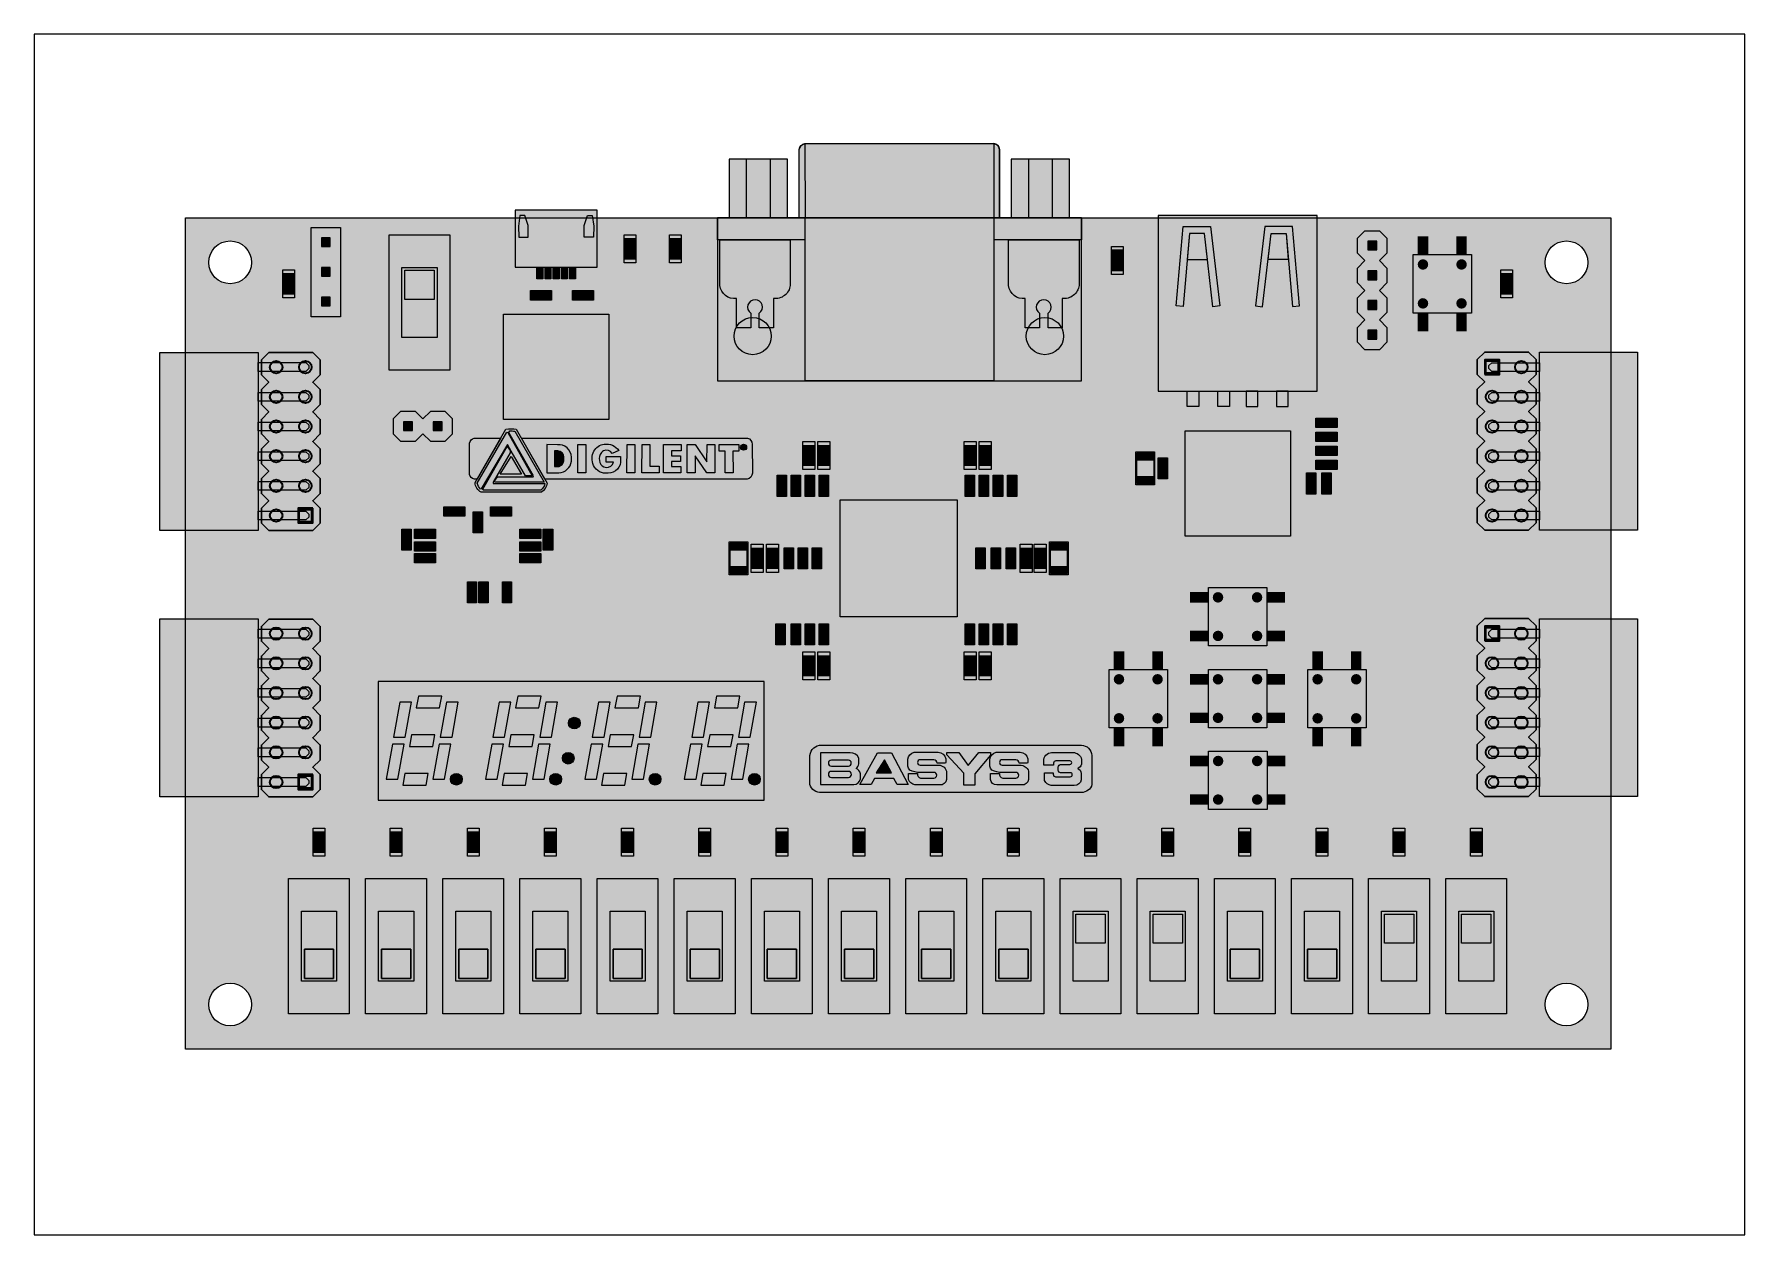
# Paper-space layout 'Layout1' of a CAD drawing. Header units: metres, sheet in millimetres. Extents: x 3 to 295, y 3 to 208.
# The model-space entities are those that its viewports show. They can reach past a viewport. Long polylines and large blocks are cut down to what shows.
import ezdxf

# ---------------------------------------------------------------- set-up
doc = ezdxf.new("R2010")
doc.units = ezdxf.units.M
for name, color, linetype, lineweight in [('7-SEG', 253, 'Continuous', 0), ('7-SEG-ON', 20, 'Continuous', 0), ('CAPACITOR', 43, 'Continuous', 0), ('LED_GREEN', 80, 'Continuous', 0), ('RESISTOR', 251, 'Continuous', 0)]:
    doc.layers.add(name, color=color, linetype=linetype, lineweight=lineweight)
for name, color, linetype, lineweight, true_color in [('ANNOTATION', 7, 'Continuous', 30, 0xffffff), ('ANNOTATION OUTLINE', 7, 'Continuous', 0, 0xffffff), ('GOLD_PAD', 7, 'Continuous', 35, 0xc99700), ('LED_BLB', 7, 'Continuous', 0, 0xf1eb9d), ('METAL', 7, 'Continuous', 0, 0xc1c6c8)]:
    doc.layers.add(name, color=color, linetype=linetype, lineweight=lineweight, true_color=true_color)
for name, color, linetype in [('CHIP', 250, 'Continuous'), ('RESET_BUTTON', 11, 'Continuous'), ('SWITCH_BASE', 251, 'Continuous'), ('Switches', 250, 'Continuous')]:
    doc.layers.add(name, color=color, linetype=linetype)
for name, color, linetype, true_color in [('LED_BLB_IN', 7, 'Continuous', 0xbabe74), ('PCB', 7, 'Continuous', 0x1d428a), ('PCB_OUTLINE', 7, 'Continuous', 0x002677)]:
    doc.layers.add(name, color=color, linetype=linetype, true_color=true_color)

# ---------------------------------------------------------------- blocks, each defined once
blk = doc.blocks.new('*U29')
at = {"layer": 'LED_BLB_IN'}
h = blk.add_hatch(color=256, dxfattribs=at)
h.dxf.hatch_style = 1
h.paths.add_polyline_path([(-0.26, 0.66), (0.26, 0.66), (0.26, -0.66), (-0.26, -0.66)])
h = blk.add_hatch(color=256, dxfattribs=at)
h.dxf.hatch_style = 1
h.paths.add_polyline_path([(-0.26, 0.66), (0.26, 0.66), (0.26, -0.66), (-0.26, -0.66)])
at = {"layer": 'LED_GREEN', "transparency": 33554534}
h = blk.add_hatch(color=256, dxfattribs=at)
h.dxf.hatch_style = 1
h.paths.add_polyline_path([(-0.5, 0.86), (0.5, 0.86), (0.5, -0.86), (-0.5, -0.86)])
at = {"layer": 'METAL'}
h = blk.add_hatch(color=256, dxfattribs=at)
h.dxf.hatch_style = 1
h.paths.add_polyline_path([(-0.5, 1.2), (0.5, 1.2), (0.5, -1.2), (-0.5, -1.2)])
at = {"layer": 'LED_BLB_IN'}
blk.add_lwpolyline([(-0.26, 0.66), (0.26, 0.66), (0.26, -0.66), (-0.26, -0.66)], close=True, dxfattribs=at)
at = {"layer": 'LED_GREEN'}
blk.add_lwpolyline([(0.5, -0.86), (0.5, 0.86), (-0.5, 0.86), (-0.5, -0.86)], close=True, dxfattribs=at)
at = {"layer": 'METAL'}
blk.add_lwpolyline([(-0.5, 1.2), (0.5, 1.2), (0.5, -1.2), (-0.5, -1.2)], close=True, dxfattribs=at)
blk = doc.blocks.new('*U5')
at = {"layer": 'METAL'}
h = blk.add_hatch(color=254, dxfattribs=at)
h.dxf.hatch_style = 1
h.paths.add_polyline_path([(-2.52, 2.11), (-4.08, 2.11), (-4.08, 1.21), (-2.52, 1.21)])
h = blk.add_hatch(color=256, dxfattribs=at)
h.dxf.hatch_style = 1
h.paths.add_polyline_path([(-2.5, 2.5), (2.5, 2.5), (2.5, -2.5), (-2.5, -2.5)])
h = blk.add_hatch(color=254, dxfattribs=at)
h.dxf.hatch_style = 1
h.paths.add_polyline_path([(2.5, 2.11), (4.06, 2.11), (4.06, 1.21), (2.5, 1.21)])
h = blk.add_hatch(color=254, dxfattribs=at)
h.dxf.hatch_style = 1
h.paths.add_polyline_path([(-2.52, -2.09), (-4.08, -2.09), (-4.08, -1.19), (-2.52, -1.19)])
h = blk.add_hatch(color=254, dxfattribs=at)
h.dxf.hatch_style = 1
h.paths.add_polyline_path([(2.5, -2.09), (4.06, -2.09), (4.06, -1.19), (2.5, -1.19)])
at = {"layer": 'Switches'}
h = blk.add_hatch(color=256, dxfattribs=at)
h.dxf.hatch_style = 1
edge = h.paths.add_edge_path()
edge.add_arc((-1.68, 1.66), 0.45, 180, 540, ccw=False)
h = blk.add_hatch(color=256, dxfattribs=at)
h.dxf.hatch_style = 1
edge = h.paths.add_edge_path()
edge.add_arc((1.66, 1.66), 0.45, 0, 360)
h = blk.add_hatch(color=256, dxfattribs=at)
h.dxf.hatch_style = 1
edge = h.paths.add_edge_path()
edge.add_arc((-0.01, 0.01), 1.26, 0, 360)
h = blk.add_hatch(color=256, dxfattribs=at)
h.dxf.hatch_style = 1
edge = h.paths.add_edge_path()
edge.add_arc((-1.68, -1.64), 0.45, 180, 540)
h = blk.add_hatch(color=256, dxfattribs=at)
h.dxf.hatch_style = 1
edge = h.paths.add_edge_path()
edge.add_arc((1.66, -1.64), 0.45, 0, 360, ccw=False)
at = {"layer": 'SWITCH_BASE'}
blk.add_lwpolyline([(-2.5, 2.5), (2.5, 2.5), (2.5, -2.5), (-2.5, -2.5)], close=True, dxfattribs=at)
blk = doc.blocks.new('*U4')
at = {"layer": 'METAL'}
h = blk.add_hatch(color=254, dxfattribs=at)
h.dxf.hatch_style = 1
h.paths.add_polyline_path([(-2.11, 2.5), (-2.11, 4.06), (-1.21, 4.06), (-1.21, 2.5)])
h = blk.add_hatch(color=254, dxfattribs=at)
h.dxf.hatch_style = 1
h.paths.add_polyline_path([(2.09, 2.5), (2.09, 4.06), (1.19, 4.06), (1.19, 2.5)])
h = blk.add_hatch(color=256, dxfattribs=at)
h.dxf.hatch_style = 1
h.paths.add_polyline_path([(-2.5, -2.5), (-2.5, 2.5), (2.5, 2.5), (2.5, -2.5)])
h = blk.add_hatch(color=254, dxfattribs=at)
h.dxf.hatch_style = 1
h.paths.add_polyline_path([(-2.11, -2.52), (-2.11, -4.08), (-1.21, -4.08), (-1.21, -2.52)])
h = blk.add_hatch(color=254, dxfattribs=at)
h.dxf.hatch_style = 1
h.paths.add_polyline_path([(2.09, -2.52), (2.09, -4.08), (1.19, -4.08), (1.19, -2.52)])
at = {"layer": 'Switches'}
h = blk.add_hatch(color=256, dxfattribs=at)
h.dxf.hatch_style = 1
edge = h.paths.add_edge_path()
edge.add_arc((-1.66, 1.66), 0.45, 90, 450)
h = blk.add_hatch(color=256, dxfattribs=at)
h.dxf.hatch_style = 1
edge = h.paths.add_edge_path()
edge.add_arc((1.64, 1.66), 0.45, 90, 450, ccw=False)
h = blk.add_hatch(color=256, dxfattribs=at)
h.dxf.hatch_style = 1
edge = h.paths.add_edge_path()
edge.add_arc((-0.01, -0.01), 1.26, 90, 450)
h = blk.add_hatch(color=256, dxfattribs=at)
h.dxf.hatch_style = 1
edge = h.paths.add_edge_path()
edge.add_arc((-1.66, -1.68), 0.45, 270, 630, ccw=False)
h = blk.add_hatch(color=256, dxfattribs=at)
h.dxf.hatch_style = 1
edge = h.paths.add_edge_path()
edge.add_arc((1.64, -1.68), 0.45, 270, 630)
at = {"layer": 'SWITCH_BASE'}
blk.add_lwpolyline([(-2.5, -2.5), (-2.5, 2.5), (2.5, 2.5), (2.5, -2.5)], close=True, dxfattribs=at)
blk = doc.blocks.new('*U23')
at = {"layer": 'METAL', "true_color": 0x000000}
h = blk.add_hatch(color=18, dxfattribs=at)
h.dxf.hatch_style = 1
h.paths.add_polyline_path([(-1.24, 2.75), (1.26, 2.75), (1.26, 0.25), (-1.24, 0.25)])
at = {"layer": 'SWITCH_BASE', "true_color": 0x0d0d0d}
h = blk.add_hatch(color=28, dxfattribs=at)
h.dxf.hatch_style = 1
h.paths.add_polyline_path([(-2.6, 5.79), (2.6, 5.79), (2.6, -5.79), (-2.6, -5.79)])
at = {"layer": 'Switches', "true_color": 0x404040}
h = blk.add_hatch(color=250, dxfattribs=at)
h.dxf.hatch_style = 1
h.paths.add_polyline_path([(-1.49, 3), (1.51, 3), (1.51, -3), (-1.49, -3)])
at = {"layer": 'Switches'}
for points in [[(-2.6, 5.79), (2.6, 5.79), (2.6, -5.79), (-2.6, -5.79)], [(-1.49, 3), (1.51, 3), (1.51, -3), (-1.49, -3)], [(-1.24, 2.75), (1.26, 2.75), (1.26, 0.25), (-1.24, 0.25)]]:
    blk.add_lwpolyline(points, close=True, dxfattribs=at)
blk = doc.blocks.new('*U6')
at = {"layer": 'METAL', "true_color": 0x000000}
h = blk.add_hatch(color=18, dxfattribs=at)
h.dxf.hatch_style = 1
h.paths.add_polyline_path([(-1.24, -0.25), (1.26, -0.25), (1.26, -2.75), (-1.24, -2.75)])
at = {"layer": 'SWITCH_BASE', "true_color": 0x0d0d0d}
h = blk.add_hatch(color=28, dxfattribs=at)
h.dxf.hatch_style = 1
h.paths.add_polyline_path([(-2.6, 5.79), (2.6, 5.79), (2.6, -5.79), (-2.6, -5.79)])
at = {"layer": 'Switches', "true_color": 0x404040}
h = blk.add_hatch(color=250, dxfattribs=at)
h.dxf.hatch_style = 1
h.paths.add_polyline_path([(-1.49, 3), (1.51, 3), (1.51, -3), (-1.49, -3)])
at = {"layer": 'METAL'}
blk.add_lwpolyline([(1.26, -2.75), (1.26, -0.25), (-1.24, -0.25), (-1.24, -2.75)], close=True, dxfattribs=at)
at = {"layer": 'Switches'}
for points in [[(-2.6, 5.79), (2.6, 5.79), (2.6, -5.79), (-2.6, -5.79)], [(-1.49, 3), (1.51, 3), (1.51, -3), (-1.49, -3)], [(-1.24, -0.25), (1.26, -0.25), (1.26, -2.75), (-1.24, -2.75)], [(-1.24, -0.25), (1.26, -0.25), (1.26, -2.75), (-1.24, -2.75)]]:
    blk.add_lwpolyline(points, close=True, dxfattribs=at)
blk = doc.blocks.new('*U9')
at = {"layer": 'LED_BLB', "transparency": 33554534}
h = blk.add_hatch(color=256, dxfattribs=at)
h.dxf.hatch_style = 1
h.paths.add_polyline_path([(-0.5, 0.86), (0.5, 0.86), (0.5, -0.86), (-0.5, -0.86)])
at = {"layer": 'LED_BLB_IN'}
h = blk.add_hatch(color=256, dxfattribs=at)
h.dxf.hatch_style = 1
h.paths.add_polyline_path([(-0.26, 0.66), (0.26, 0.66), (0.26, -0.66), (-0.26, -0.66)])
h = blk.add_hatch(color=256, dxfattribs=at)
h.dxf.hatch_style = 1
h.paths.add_polyline_path([(-0.26, 0.66), (0.26, 0.66), (0.26, -0.66), (-0.26, -0.66)])
at = {"layer": 'METAL'}
h = blk.add_hatch(color=256, dxfattribs=at)
h.dxf.hatch_style = 1
h.paths.add_polyline_path([(-0.5, 1.2), (0.5, 1.2), (0.5, -1.2), (-0.5, -1.2)])
at = {"layer": 'LED_BLB'}
blk.add_lwpolyline([(0.5, -0.86), (0.5, 0.86), (-0.5, 0.86), (-0.5, -0.86)], close=True, dxfattribs=at)
at = {"layer": 'LED_BLB_IN'}
blk.add_lwpolyline([(-0.26, 0.66), (0.26, 0.66), (0.26, -0.66), (-0.26, -0.66)], close=True, dxfattribs=at)
at = {"layer": 'METAL'}
blk.add_lwpolyline([(-0.5, 1.2), (0.5, 1.2), (0.5, -1.2), (-0.5, -1.2)], close=True, dxfattribs=at)
blk = doc.blocks.new('PMOD')
at = {"layer": 'CHIP'}
h = blk.add_hatch(color=256, dxfattribs=at)
h.dxf.hatch_style = 1
h.paths.add_polyline_path([(-4.05, 1.25), (-4.05, -13.97), (-12.45, -13.97), (-12.45, 1.25)])
at = {"layer": 'GOLD_PAD'}
h = blk.add_hatch(color=256, dxfattribs=at)
h.dxf.hatch_style = 1
h.paths.add_polyline_path([(0.63, -12.07), (-0.63, -12.07), (-0.63, -13.33), (0.63, -13.33)])
h.paths.add_polyline_path([(-0.53, -12.17), (0.53, -12.17), (0.53, -13.23), (-0.53, -13.23)], flags=16)
at = {"layer": 'METAL'}
h = blk.add_hatch(color=256, dxfattribs=at)
h.dxf.hatch_style = 1
h.paths.add_polyline_path([(0.28, 0.13), (0.28, -0.13), (0.03, -0.38), (-4.05, -0.38), (-4.05, 0.38), (0.03, 0.38)])
h = blk.add_hatch(color=256, dxfattribs=at)
h.dxf.hatch_style = 1
h.paths.add_polyline_path([(0.28, -2.41), (0.28, -2.67), (0.03, -2.92), (-4.05, -2.92), (-4.05, -2.17), (0.03, -2.17)])
h = blk.add_hatch(color=256, dxfattribs=at)
h.dxf.hatch_style = 1
h.paths.add_polyline_path([(0.28, -4.95), (0.28, -5.21), (0.03, -5.45), (-4.05, -5.45), (-4.05, -4.7), (0.03, -4.7)])
h = blk.add_hatch(color=256, dxfattribs=at)
h.dxf.hatch_style = 1
h.paths.add_polyline_path([(0.28, -7.49), (0.28, -7.75), (0.03, -8), (-4.05, -8), (-4.05, -7.25), (0.03, -7.25)])
h = blk.add_hatch(color=256, dxfattribs=at)
h.dxf.hatch_style = 1
h.paths.add_polyline_path([(0.28, -10.03), (0.28, -10.29), (0.03, -10.54), (-4.05, -10.54), (-4.05, -9.78), (0.03, -9.78)])
h = blk.add_hatch(color=256, dxfattribs=at)
h.dxf.hatch_style = 1
h.paths.add_polyline_path([(0.28, -12.57), (0.28, -12.83), (0.03, -13.07), (-4.05, -13.07), (-4.05, -12.32), (0.03, -12.32)])
at = {"layer": 'ANNOTATION'}
blk.add_lwpolyline([(-3.13, 1.24), (0.63, 1.24), (1.27, 0.62), (1.27, -0.65), (0.63, -1.29), (1.27, -1.92), (1.27, -3.2), (0.63, -3.83), (1.27, -4.47), (1.27, -5.72), (0.63, -6.36), (1.27, -7), (1.27, -8.27), (0.63, -8.91), (1.27, -9.54), (1.27, -10.82), (0.63, -11.44), (1.27, -12.07), (1.27, -13.35), (0.63, -13.98), (-3.13, -13.98), (-3.77, -13.35), (-3.77, -12.07), (-3.13, -11.44), (-3.77, -10.82), (-3.77, -9.54), (-3.13, -8.91), (-3.77, -8.27), (-3.77, -7), (-3.13, -6.36), (-3.77, -5.72), (-3.77, -4.47), (-3.13, -3.83), (-3.77, -3.2), (-3.77, -1.92), (-3.13, -1.29), (-3.77, -0.65), (-3.77, 0.62)], close=True, dxfattribs=at)
at = {"layer": 'CHIP'}
blk.add_lwpolyline([(-4.05, 1.25), (-4.05, -13.97), (-12.45, -13.97), (-12.45, 1.25), (-4.05, 1.25)], dxfattribs=at)
at = {"layer": 'GOLD_PAD'}
for points in [[(0.63, -12.07), (-0.63, -12.07), (-0.63, -13.33), (0.63, -13.33)], [(-0.53, -12.17), (0.53, -12.17), (0.53, -13.23), (-0.53, -13.23)]]:
    blk.add_lwpolyline(points, close=True, dxfattribs=at)
for centre in [(-2.5, 0), (0, 0), (-2.5, -2.54), (0, -2.54), (-2.5, -5.08), (0, -5.08), (-2.5, -7.62), (0, -7.62), (-2.5, -10.16), (0, -10.16), (-2.5, -12.7)]:
    blk.add_circle(centre, 0.534, dxfattribs=at)
at = {"layer": 'METAL'}
for points in [[(0.28, 0.13), (0.28, -0.13), (0.03, -0.38), (-4.05, -0.38), (-4.05, 0.38), (0.03, 0.38)], [(0.28, -2.41), (0.28, -2.67), (0.03, -2.92), (-4.05, -2.92), (-4.05, -2.17), (0.03, -2.17)], [(0.28, -4.95), (0.28, -5.21), (0.03, -5.45), (-4.05, -5.45), (-4.05, -4.7), (0.03, -4.7)], [(0.28, -7.49), (0.28, -7.75), (0.03, -8), (-4.05, -8), (-4.05, -7.25), (0.03, -7.25)], [(0.28, -10.03), (0.28, -10.29), (0.03, -10.54), (-4.05, -10.54), (-4.05, -9.78), (0.03, -9.78)], [(0.28, -12.57), (0.28, -12.83), (0.03, -13.07), (-4.05, -13.07), (-4.05, -12.32), (0.03, -12.32)]]:
    blk.add_lwpolyline(points, close=True, dxfattribs=at)
blk = doc.blocks.new('DIGILENT LOGO')
at = {"layer": 'ANNOTATION OUTLINE'}
h = blk.add_hatch(color=256, dxfattribs=at)
h.dxf.hatch_style = 1
edge = h.paths.add_edge_path()
edge.add_line((0.89, 1.96), (0.54, 1.96))
edge.add_arc((0.6, 2.66), 0.7, 188.2681, 264.6319, ccw=False)
edge.add_line((-0.09, 2.56), (-0.09, 6.65))
edge.add_arc((0.65, 6.55), 0.744, 100.6638, 172.3304, ccw=False)
edge.add_line((0.51, 7.28), (3.97, 7.28))
edge.add_line((3.97, 7.28), (0.89, 1.96))
h = blk.add_hatch(color=256, dxfattribs=at)
h.dxf.hatch_style = 1
edge = h.paths.add_edge_path()
edge.add_arc((2.27, 1.64), 1.65, 184.9703, 238.2781, ccw=False)
edge.add_line((0.62, 1.5), (4.65, 8.46))
edge.add_arc((5.33, 4.69), 3.83, 80.0784, 100.3001, ccw=False)
edge.add_line((5.99, 8.46), (10, 1.42))
edge.add_arc((8.45, 1.57), 1.56, 301.2596, 354.5828, ccw=False)
edge.add_line((9.26, 0.24), (1.4, 0.24))
edge = h.paths.add_edge_path(flags=16)
edge.add_line((5.34, 5.6), (4.84, 6.46))
edge.add_line((4.84, 6.46), (1.44, 0.68))
edge.add_line((1.44, 0.68), (1.35, 0.63))
edge.add_arc((2.27, 1.64), 1.37, 188.5631, 228.0244, ccw=False)
edge.add_line((0.91, 1.44), (4.75, 8.06))
edge.add_line((4.75, 8.06), (4.89, 8.04))
edge.add_line((4.89, 8.04), (8.06, 2.39))
edge.add_line((8.06, 2.39), (7.2, 2.4))
edge.add_line((7.2, 2.4), (5.34, 5.6))
edge = h.paths.add_edge_path(flags=16)
edge.add_arc((5.33, 4.69), 3.55, 82.2037, 93.0757, ccw=False)
edge.add_line((5.81, 8.2), (9.6, 1.54))
edge.add_line((9.6, 1.54), (3.27, 1.54))
edge.add_line((3.27, 1.54), (3.13, 1.65))
edge.add_line((3.13, 1.65), (3.55, 2.27))
edge.add_line((3.55, 2.27), (7.29, 2.25))
edge.add_line((7.29, 2.25), (8.2, 2.25))
edge.add_line((8.2, 2.25), (8.25, 2.4))
edge.add_line((8.25, 2.4), (5.04, 8.04))
edge.add_line((5.04, 8.04), (5.14, 8.23))
edge = h.paths.add_edge_path(flags=16)
edge.add_line((5.2, 5.36), (2.97, 1.58))
edge.add_line((2.97, 1.58), (2.96, 1.37))
edge.add_line((2.96, 1.37), (9.71, 1.37))
edge.add_arc((8.45, 1.57), 1.28, 304.657, 350.7385, ccw=False)
edge.add_line((9.17, 0.52), (1.68, 0.52))
edge.add_line((1.68, 0.52), (1.62, 0.63))
edge.add_line((1.62, 0.63), (4.82, 6.19))
edge.add_line((4.82, 6.19), (5.2, 5.67))
edge.add_line((5.2, 5.67), (5.2, 5.36))
h = blk.add_hatch(color=256, dxfattribs=at)
h.dxf.hatch_style = 1
edge = h.paths.add_edge_path()
edge.add_line((6.66, 7.28), (36.09, 7.3))
edge.add_arc((35.9, 6.55), 0.775, -4.1145, 75.8565, ccw=False)
edge.add_line((36.67, 6.49), (36.71, 2.75))
edge.add_arc((35.9, 2.75), 0.804, 278.3166, 359.3702, ccw=False)
edge.add_line((36.02, 1.96), (9.7, 1.96))
edge.add_line((9.7, 1.96), (6.66, 7.28))
edge = h.paths.add_edge_path(flags=16)
edge.add_line((9.96, 6.46), (9.96, 2.79))
edge.add_line((9.96, 2.79), (11.53, 2.79))
edge.add_arc((11.48, 4.5), 1.7, 271.8585, 352.5916)
edge.add_line((13.17, 4.28), (13.17, 4.81))
edge.add_arc((11.49, 4.77), 1.68, 1.4012, 95.2703)
edge.add_line((11.34, 6.44), (9.96, 6.46))
h.paths.add_polyline_path([(14.02, 6.46), (15.04, 6.46), (15.04, 2.78), (14, 2.78)], flags=16)
edge = h.paths.add_edge_path(flags=16)
edge.add_line((17.67, 4.91), (19.57, 4.91))
edge.add_line((19.57, 4.91), (19.57, 4.5))
edge.add_arc((17.95, 4.35), 1.62, -90.696, 5.3101, ccw=False)
edge.add_arc((17.67, 4.51), 1.8, 205.2461, 278.5979, ccw=False)
edge.add_arc((17.91, 4.62), 2.06, 151.2798, 204.9344, ccw=False)
edge.add_arc((17.62, 4.77), 1.74, 96.759, 151.1672, ccw=False)
edge.add_arc((17.74, 4.58), 1.94, 34.5428, 99.5539, ccw=False)
edge.add_line((19.34, 5.68), (18.48, 5.28))
edge.add_arc((17.73, 4.85), 0.87, 29.6234, 116.2505)
edge.add_arc((17.74, 4.83), 0.896, 116.2505, 159.0124)
edge.add_arc((18.38, 4.58), 1.58, 159.0124, 196.7438)
edge.add_arc((17.74, 4.39), 0.914, 196.7438, 265.8767)
edge.add_arc((17.74, 4.39), 0.914, 265.8767, 345.7149)
edge.add_line((18.63, 4.16), (17.67, 4.16))
edge.add_line((17.67, 4.16), (17.67, 4.91))
h.paths.add_polyline_path([(20.4, 6.46), (21.42, 6.46), (21.42, 2.78), (20.38, 2.78)], flags=16)
h.paths.add_polyline_path([(22.36, 6.46), (23.38, 6.46), (23.38, 3.66), (24.58, 3.66), (24.58, 2.78), (22.34, 2.78)], flags=16)
h.paths.add_polyline_path([(25.17, 6.46), (26.19, 6.46), (27.43, 6.46), (27.43, 5.65), (26.18, 5.65), (26.18, 5), (27.34, 5), (27.34, 4.24), (26.19, 4.23), (26.19, 3.61), (27.4, 3.61), (27.4, 2.78), (25.15, 2.78)], flags=16)
h.paths.add_polyline_path([(30.79, 2.78), (29.25, 4.97), (29.25, 2.78), (28.21, 2.78), (28.23, 6.46), (29.25, 6.46), (30.8, 4.22), (30.81, 6.46), (31.82, 6.46), (31.82, 2.78)], flags=16)
h.paths.add_polyline_path([(33.21, 6.46), (34.23, 6.46), (34.97, 6.46), (34.97, 5.59), (34.19, 5.59), (34.23, 2.78), (33.19, 2.78), (33.19, 5.58), (32.41, 5.58), (32.41, 6.46)], flags=16)
edge = h.paths.add_edge_path(flags=16)
edge.add_arc((35.57, 6.11), 0.392, 0, 360)
h = blk.add_hatch(color=256, dxfattribs=at)
h.dxf.hatch_style = 1
h.paths.add_polyline_path([(5.33, 4.92), (6.69, 2.6), (3.91, 2.6)])
h = blk.add_hatch(color=256, dxfattribs=at)
h.dxf.hatch_style = 1
edge = h.paths.add_edge_path()
edge.add_line((10.95, 5.63), (10.95, 3.61))
edge.add_line((10.95, 3.61), (11.52, 3.61))
edge.add_arc((11.31, 4.48), 0.896, 283.8015, 351.0293)
edge.add_line((12.19, 4.34), (12.19, 4.8))
edge.add_arc((11.33, 4.76), 0.863, 2.519, 86.4827)
edge.add_line((11.38, 5.63), (10.95, 5.63))
h = blk.add_hatch(color=256, dxfattribs=at)
h.dxf.hatch_style = 1
edge = h.paths.add_edge_path()
edge.add_arc((35.58, 6.11), 0.288, 0, 360)
h.paths.add_polyline_path([(35.44, 5.89), (35.44, 6.29), (35.5, 6.33), (35.59, 6.33), (35.66, 6.32), (35.7, 6.27), (35.72, 6.23), (35.72, 6.17), (35.7, 6.14), (35.67, 6.12), (35.67, 6.09), (35.69, 6.06), (35.71, 6.03), (35.74, 6), (35.77, 5.94), (35.72, 5.89), (35.67, 5.94), (35.65, 5.98), (35.62, 6.07), (35.5, 6.06), (35.5, 5.87)], flags=16)
h = blk.add_hatch(color=256, dxfattribs=at)
h.dxf.hatch_style = 1
h.paths.add_polyline_path([(35.53, 6.14), (35.62, 6.13), (35.66, 6.19), (35.64, 6.23), (35.61, 6.26), (35.54, 6.25), (35.51, 6.2)])
for points in [[(0.89, 1.96), (0.54, 1.96, -0.346104), (-0.09, 2.56), (-0.09, 6.65, -0.323312), (0.51, 7.28), (3.97, 7.28)], [(1.4, 0.24, -0.236887), (0.62, 1.5), (4.65, 8.46, -0.088463), (5.99, 8.46), (10, 1.42, -0.236958), (9.26, 0.24)], [(5.34, 5.6), (4.84, 6.46), (1.44, 0.68), (1.35, 0.63, -0.173904), (0.91, 1.44), (4.75, 8.06), (4.89, 8.04), (8.06, 2.39), (7.2, 2.4)], [(5.14, 8.23, -0.047474), (5.81, 8.2), (9.6, 1.54), (3.27, 1.54), (3.13, 1.65), (3.55, 2.27), (7.29, 2.25), (8.2, 2.25), (8.25, 2.4), (5.04, 8.04)], [(6.66, 7.28), (36.09, 7.3, -0.363827), (36.67, 6.49), (36.71, 2.75, -0.369185), (36.02, 1.96), (9.7, 1.96)], [(5.2, 5.36), (2.97, 1.58), (2.96, 1.37), (9.71, 1.37, -0.203823), (9.17, 0.52), (1.68, 0.52), (1.62, 0.63), (4.82, 6.19), (5.2, 5.67)], [(10.95, 5.63), (10.95, 3.61), (11.52, 3.61, 0.30205), (12.19, 4.34), (12.19, 4.8, 0.383682), (11.38, 5.63)], [(17.67, 4.91), (19.57, 4.91), (19.57, 4.5, -0.445261), (17.94, 2.73, -0.331453), (16.04, 3.75, -0.238486), (16.1, 5.61, -0.241963), (17.42, 6.5, -0.291526), (19.34, 5.68), (18.48, 5.28, 0.397075), (17.34, 5.63, 0.18878), (16.9, 5.15, 0.166138), (16.86, 4.12, 0.311144), (17.67, 3.48, 0.363171), (18.63, 4.16), (17.67, 4.16)]]:
    blk.add_lwpolyline(points, format="xyb", close=True, dxfattribs=at)
for points in [[(3.91, 2.6), (5.33, 4.92), (6.69, 2.6)], [(5.33, 4.92), (6.69, 2.6), (3.91, 2.6)], [(14.02, 6.46), (15.04, 6.46), (15.04, 2.78), (14, 2.78)], [(20.4, 6.46), (21.42, 6.46), (21.42, 2.78), (20.38, 2.78)], [(22.36, 6.46), (23.38, 6.46), (23.38, 3.66), (24.58, 3.66), (24.58, 2.78), (22.34, 2.78)], [(25.17, 6.46), (26.19, 6.46), (27.43, 6.46), (27.43, 5.65), (26.18, 5.65), (26.18, 5), (27.34, 5), (27.34, 4.24), (26.19, 4.23), (26.19, 3.61), (27.4, 3.61), (27.4, 2.78), (25.15, 2.78)], [(30.79, 2.78), (29.25, 4.97), (29.25, 2.78), (28.21, 2.78), (28.23, 6.46), (29.25, 6.46), (30.8, 4.22), (30.81, 6.46), (31.82, 6.46), (31.82, 2.78)], [(33.21, 6.46), (34.23, 6.46), (34.97, 6.46), (34.97, 5.59), (34.19, 5.59), (34.23, 2.78), (33.19, 2.78), (33.19, 5.58), (32.41, 5.58), (32.41, 6.46)], [(35.44, 5.89), (35.44, 6.29), (35.5, 6.33), (35.59, 6.33), (35.66, 6.32), (35.7, 6.27), (35.72, 6.23), (35.72, 6.17), (35.7, 6.14), (35.67, 6.12), (35.67, 6.09), (35.69, 6.06), (35.71, 6.03), (35.74, 6), (35.77, 5.94), (35.72, 5.89), (35.67, 5.94), (35.65, 5.98), (35.62, 6.07), (35.5, 6.06), (35.5, 5.87)], [(35.53, 6.14), (35.62, 6.13), (35.66, 6.19), (35.64, 6.23), (35.61, 6.26), (35.54, 6.25), (35.51, 6.2)]]:
    blk.add_lwpolyline(points, close=True, dxfattribs=at)
blk.add_lwpolyline([(9.96, 6.46), (9.96, 2.79), (11.53, 2.79, 0.367597), (13.17, 4.28), (13.17, 4.81, 0.434133), (11.34, 6.44), (9.96, 6.46, -0.046024)], format="xyb", dxfattribs=at)
for centre, radius in [((35.57, 6.11), 0.392), ((35.58, 6.11), 0.288)]:
    blk.add_circle(centre, radius, dxfattribs=at)
blk = doc.blocks.new('CAP_LARGE')
at = {"layer": 'CAPACITOR'}
h = blk.add_hatch(color=256, dxfattribs=at)
h.dxf.hatch_style = 1
h.paths.add_polyline_path([(-0.72, 1.1), (0.72, 1.1), (0.72, -1.1), (-0.72, -1.1)])
at = {"layer": 'METAL'}
h = blk.add_hatch(color=256, dxfattribs=at)
h.dxf.hatch_style = 1
h.paths.add_polyline_path([(-0.8, 1.42), (0.8, 1.42), (0.8, -1.42), (-0.8, -1.42)])
h = blk.add_hatch(color=256, dxfattribs=at)
h.dxf.hatch_style = 1
h.paths.add_polyline_path([(-0.72, 0.7), (-0.72, 1.3), (0.72, 1.3), (0.72, 0.7)])
h = blk.add_hatch(color=256, dxfattribs=at)
h.dxf.hatch_style = 1
h.paths.add_polyline_path([(-0.72, -1.3), (-0.72, -0.7), (0.72, -0.7), (0.72, -1.3)])
at = {"layer": '7-SEG'}
for points in [[(-0.72, 0.7), (-0.72, 1.3), (0.72, 1.3), (0.72, 0.7)], [(-0.72, -1.3), (-0.72, -0.7), (0.72, -0.7), (0.72, -1.3)]]:
    blk.add_lwpolyline(points, close=True, dxfattribs=at)
at = {"layer": 'CAPACITOR'}
blk.add_lwpolyline([(-0.72, 1.1), (0.72, 1.1), (0.72, -1.1), (-0.72, -1.1), (-0.72, 1.1)], dxfattribs=at)
at = {"layer": 'METAL'}
blk.add_lwpolyline([(-0.8, 1.42), (0.8, 1.42), (0.8, -1.42), (-0.8, -1.42)], close=True, dxfattribs=at)
blk = doc.blocks.new('CAP_MED')
at = {"layer": 'CAPACITOR'}
h = blk.add_hatch(color=256, dxfattribs=at)
h.dxf.hatch_style = 1
h.paths.add_polyline_path([(-0.47, 0.86), (0.47, 0.86), (0.47, -0.86), (-0.47, -0.86)])
at = {"layer": 'METAL'}
h = blk.add_hatch(color=256, dxfattribs=at)
h.dxf.hatch_style = 1
h.paths.add_polyline_path([(-0.51, 1.2), (0.51, 1.2), (0.51, -1.2), (-0.51, -1.2)])
h = blk.add_hatch(color=256, dxfattribs=at)
h.dxf.hatch_style = 1
h.paths.add_polyline_path([(-0.47, 0.46), (-0.47, 0.86), (0.47, 0.86), (0.47, 0.46)])
h = blk.add_hatch(color=256, dxfattribs=at)
h.dxf.hatch_style = 1
h.paths.add_polyline_path([(-0.47, -0.86), (-0.47, -0.46), (0.47, -0.46), (0.47, -0.86)])
at = {"layer": '7-SEG'}
for points in [[(-0.47, 0.46), (-0.47, 0.86), (0.47, 0.86), (0.47, 0.46)], [(-0.47, -0.86), (-0.47, -0.46), (0.47, -0.46), (0.47, -0.86)]]:
    blk.add_lwpolyline(points, close=True, dxfattribs=at)
at = {"layer": 'CAPACITOR'}
blk.add_lwpolyline([(-0.47, 0.86), (0.47, 0.86), (0.47, -0.86), (-0.47, -0.86), (-0.47, 0.86)], dxfattribs=at)
at = {"layer": 'METAL'}
blk.add_lwpolyline([(-0.51, 1.2), (0.51, 1.2), (0.51, -1.2), (-0.51, -1.2)], close=True, dxfattribs=at)
blk = doc.blocks.new('CAP_SMALL')
at = {"layer": 'CAPACITOR'}
h = blk.add_hatch(color=256, dxfattribs=at)
h.dxf.hatch_style = 1
h.paths.add_polyline_path([(-0.29, 0.54), (0.31, 0.54), (0.31, -0.54), (-0.29, -0.54)])
at = {"layer": 'METAL'}
h = blk.add_hatch(color=256, dxfattribs=at)
h.dxf.hatch_style = 1
h.paths.add_polyline_path([(-0.4, 0.9), (0.4, 0.9), (0.4, -0.9), (-0.4, -0.9)])
h = blk.add_hatch(color=256, dxfattribs=at)
h.dxf.hatch_style = 1
h.paths.add_polyline_path([(-0.29, 0.54), (-0.29, 0.74), (0.31, 0.74), (0.31, 0.54)])
h = blk.add_hatch(color=256, dxfattribs=at)
h.dxf.hatch_style = 1
h.paths.add_polyline_path([(-0.29, 0.54), (0.31, 0.54), (0.31, -0.54), (-0.29, -0.54)])
h = blk.add_hatch(color=256, dxfattribs=at)
h.dxf.hatch_style = 1
h.paths.add_polyline_path([(-0.29, -0.74), (-0.29, -0.54), (0.31, -0.54), (0.31, -0.74)])
at = {"layer": '7-SEG'}
for points in [[(-0.29, 0.54), (-0.29, 0.74), (0.31, 0.74), (0.31, 0.54)], [(-0.29, -0.74), (-0.29, -0.54), (0.31, -0.54), (0.31, -0.74)]]:
    blk.add_lwpolyline(points, close=True, dxfattribs=at)
at = {"layer": 'CAPACITOR'}
blk.add_lwpolyline([(-0.29, 0.54), (0.31, 0.54), (0.31, -0.54), (-0.29, -0.54), (-0.29, 0.54)], dxfattribs=at)
at = {"layer": 'METAL'}
blk.add_lwpolyline([(-0.4, 0.9), (0.4, 0.9), (0.4, -0.9), (-0.4, -0.9)], close=True, dxfattribs=at)
blk.add_lwpolyline([(-0.4, 0.9), (0.4, 0.9), (0.4, -0.9), (-0.4, -0.9)], close=True, dxfattribs=at)
blk = doc.blocks.new('RESISTOR')
at = {"layer": 'METAL'}
h = blk.add_hatch(color=256, dxfattribs=at)
h.dxf.hatch_style = 1
h.paths.add_polyline_path([(-1.4, 0.34), (0.4, 0.34), (0.4, -0.45), (-1.4, -0.45)])
h.paths.add_polyline_path([(-1.04, 0.34), (0.06, 0.34), (0.06, -0.45), (-1.04, -0.45)], flags=16)
at = {"layer": 'RESISTOR'}
h = blk.add_hatch(color=256, dxfattribs=at)
h.dxf.hatch_style = 1
h.paths.add_polyline_path([(-1.04, 0.34), (0.06, 0.34), (0.06, -0.45), (-1.04, -0.45)])
at = {"layer": 'METAL'}
blk.add_lwpolyline([(-1.4, 0.34), (0.4, 0.34), (0.4, -0.45), (-1.4, -0.45)], close=True, dxfattribs=at)
at = {"layer": 'RESISTOR'}
blk.add_lwpolyline([(-1.04, 0.34), (0.06, 0.34), (0.06, -0.45), (-1.04, -0.45)], close=True, dxfattribs=at)
blk = doc.blocks.new('*U21')
at = {"layer": 'METAL'}
h = blk.add_hatch(color=256, dxfattribs=at)
h.dxf.hatch_style = 1
h.paths.add_polyline_path([(-1.92, 3.3), (-2.45, 0.3), (-1.45, 0.3), (-0.92, 3.3)])
h = blk.add_hatch(color=256, dxfattribs=at)
h.dxf.hatch_style = 1
h.paths.add_polyline_path([(-0.51, 2.8), (1.49, 2.8), (1.67, 3.8), (-0.33, 3.8)])
h = blk.add_hatch(color=256, dxfattribs=at)
h.dxf.hatch_style = 1
h.paths.add_polyline_path([(2.08, 3.3), (1.55, 0.3), (2.55, 0.3), (3.08, 3.3)])
h = blk.add_hatch(color=256, dxfattribs=at)
h.dxf.hatch_style = 1
h.paths.add_polyline_path([(-1.09, -0.5), (0.91, -0.5), (1.09, 0.5), (-0.91, 0.5)])
h = blk.add_hatch(color=256, dxfattribs=at)
h.dxf.hatch_style = 1
h.paths.add_polyline_path([(-2.55, -0.3), (-3.08, -3.3), (-2.08, -3.3), (-1.55, -0.3)])
h = blk.add_hatch(color=256, dxfattribs=at)
h.dxf.hatch_style = 1
h.paths.add_polyline_path([(1.45, -0.3), (0.92, -3.3), (1.92, -3.3), (2.45, -0.3)])
h = blk.add_hatch(color=256, dxfattribs=at)
h.dxf.hatch_style = 1
h.paths.add_polyline_path([(-1.67, -3.8), (0.33, -3.8), (0.51, -2.8), (-1.49, -2.8)])
h = blk.add_hatch(color=256, dxfattribs=at)
h.dxf.hatch_style = 1
edge = h.paths.add_edge_path()
edge.add_arc((2.92, -3.3), 0.5, 0, 360)
at = {"layer": '7-SEG'}
for points in [[(-1.92, 3.3), (-2.45, 0.3), (-1.45, 0.3), (-0.92, 3.3)], [(2.08, 3.3), (1.55, 0.3), (2.55, 0.3), (3.08, 3.3)], [(-2.55, -0.3), (-3.08, -3.3), (-2.08, -3.3), (-1.55, -0.3)], [(1.45, -0.3), (0.92, -3.3), (1.92, -3.3), (2.45, -0.3)]]:
    blk.add_lwpolyline(points, close=True, dxfattribs=at)
for points in [[(-0.51, 2.8), (1.49, 2.8), (1.67, 3.8), (-0.33, 3.8), (-0.51, 2.8)], [(-1.09, -0.5), (0.91, -0.5), (1.09, 0.5), (-0.91, 0.5), (-1.09, -0.5)], [(-1.67, -3.8), (0.33, -3.8), (0.51, -2.8), (-1.49, -2.8), (-1.67, -3.8)]]:
    blk.add_lwpolyline(points, dxfattribs=at)
blk.add_circle((2.92, -3.3), 0.5, dxfattribs=at)
blk = doc.blocks.new('*U22')
at = {"layer": '7-SEG-ON'}
h = blk.add_hatch(color=256, dxfattribs=at)
h.dxf.hatch_style = 1
h.paths.add_polyline_path([(-1.92, 3.3), (-2.45, 0.3), (-1.45, 0.3), (-0.92, 3.3)])
h = blk.add_hatch(color=256, dxfattribs=at)
h.dxf.hatch_style = 1
h.paths.add_polyline_path([(-0.51, 2.8), (1.49, 2.8), (1.67, 3.8), (-0.33, 3.8)])
h = blk.add_hatch(color=256, dxfattribs=at)
h.dxf.hatch_style = 1
h.paths.add_polyline_path([(2.08, 3.3), (1.55, 0.3), (2.55, 0.3), (3.08, 3.3)])
h = blk.add_hatch(color=256, dxfattribs=at)
h.dxf.hatch_style = 1
h.paths.add_polyline_path([(-2.55, -0.3), (-3.08, -3.3), (-2.08, -3.3), (-1.55, -0.3)])
h = blk.add_hatch(color=256, dxfattribs=at)
h.dxf.hatch_style = 1
h.paths.add_polyline_path([(1.45, -0.3), (0.92, -3.3), (1.92, -3.3), (2.45, -0.3)])
h = blk.add_hatch(color=256, dxfattribs=at)
h.dxf.hatch_style = 1
h.paths.add_polyline_path([(-1.67, -3.8), (0.33, -3.8), (0.51, -2.8), (-1.49, -2.8)])
at = {"layer": 'METAL'}
h = blk.add_hatch(color=256, dxfattribs=at)
h.dxf.hatch_style = 1
h.paths.add_polyline_path([(-1.09, -0.5), (0.91, -0.5), (1.09, 0.5), (-0.91, 0.5)])
h = blk.add_hatch(color=256, dxfattribs=at)
h.dxf.hatch_style = 1
edge = h.paths.add_edge_path()
edge.add_arc((2.92, -3.3), 0.5, 0, 360)
at = {"layer": '7-SEG'}
blk.add_lwpolyline([(-1.09, -0.5), (0.91, -0.5), (1.09, 0.5), (-0.91, 0.5), (-1.09, -0.5)], dxfattribs=at)
blk.add_circle((2.92, -3.3), 0.5, dxfattribs=at)
at = {"layer": '7-SEG-ON'}
for points in [[(-1.92, 3.3), (-2.45, 0.3), (-1.45, 0.3), (-0.92, 3.3)], [(2.08, 3.3), (1.55, 0.3), (2.55, 0.3), (3.08, 3.3)], [(-2.55, -0.3), (-3.08, -3.3), (-2.08, -3.3), (-1.55, -0.3)], [(1.45, -0.3), (0.92, -3.3), (1.92, -3.3), (2.45, -0.3)]]:
    blk.add_lwpolyline(points, close=True, dxfattribs=at)
for points in [[(-0.51, 2.8), (1.49, 2.8), (1.67, 3.8), (-0.33, 3.8), (-0.51, 2.8)], [(-1.67, -3.8), (0.33, -3.8), (0.51, -2.8), (-1.49, -2.8), (-1.67, -3.8)]]:
    blk.add_lwpolyline(points, dxfattribs=at)
blk = doc.blocks.new('*U19')
at = {"layer": '7-SEG-ON'}
h = blk.add_hatch(color=256, dxfattribs=at)
h.dxf.hatch_style = 1
h.paths.add_polyline_path([(-1.92, 3.3), (-2.45, 0.3), (-1.45, 0.3), (-0.92, 3.3)])
h = blk.add_hatch(color=256, dxfattribs=at)
h.dxf.hatch_style = 1
h.paths.add_polyline_path([(-0.51, 2.8), (1.49, 2.8), (1.67, 3.8), (-0.33, 3.8)])
h = blk.add_hatch(color=256, dxfattribs=at)
h.dxf.hatch_style = 1
h.paths.add_polyline_path([(-1.09, -0.5), (0.91, -0.5), (1.09, 0.5), (-0.91, 0.5)])
h = blk.add_hatch(color=256, dxfattribs=at)
h.dxf.hatch_style = 1
h.paths.add_polyline_path([(-2.55, -0.3), (-3.08, -3.3), (-2.08, -3.3), (-1.55, -0.3)])
at = {"layer": 'METAL'}
h = blk.add_hatch(color=256, dxfattribs=at)
h.dxf.hatch_style = 1
h.paths.add_polyline_path([(2.08, 3.3), (1.55, 0.3), (2.55, 0.3), (3.08, 3.3)])
h = blk.add_hatch(color=256, dxfattribs=at)
h.dxf.hatch_style = 1
h.paths.add_polyline_path([(1.45, -0.3), (0.92, -3.3), (1.92, -3.3), (2.45, -0.3)])
h = blk.add_hatch(color=256, dxfattribs=at)
h.dxf.hatch_style = 1
h.paths.add_polyline_path([(-1.67, -3.8), (0.33, -3.8), (0.51, -2.8), (-1.49, -2.8)])
h = blk.add_hatch(color=256, dxfattribs=at)
h.dxf.hatch_style = 1
edge = h.paths.add_edge_path()
edge.add_arc((2.92, -3.3), 0.5, 0, 360)
at = {"layer": '7-SEG'}
for points in [[(2.08, 3.3), (1.55, 0.3), (2.55, 0.3), (3.08, 3.3)], [(1.45, -0.3), (0.92, -3.3), (1.92, -3.3), (2.45, -0.3)]]:
    blk.add_lwpolyline(points, close=True, dxfattribs=at)
blk.add_lwpolyline([(-1.67, -3.8), (0.33, -3.8), (0.51, -2.8), (-1.49, -2.8), (-1.67, -3.8)], dxfattribs=at)
blk.add_circle((2.92, -3.3), 0.5, dxfattribs=at)
at = {"layer": '7-SEG-ON'}
for points in [[(-1.92, 3.3), (-2.45, 0.3), (-1.45, 0.3), (-0.92, 3.3)], [(-2.55, -0.3), (-3.08, -3.3), (-2.08, -3.3), (-1.55, -0.3)]]:
    blk.add_lwpolyline(points, close=True, dxfattribs=at)
for points in [[(-0.51, 2.8), (1.49, 2.8), (1.67, 3.8), (-0.33, 3.8), (-0.51, 2.8)], [(-1.09, -0.5), (0.91, -0.5), (1.09, 0.5), (-0.91, 0.5), (-1.09, -0.5)]]:
    blk.add_lwpolyline(points, dxfattribs=at)

msp = doc.modelspace()

# ---------------------------------------------------------------- hatches: boundary and pattern name
at = {"layer": '7-SEG'}
h = msp.add_hatch(color=256, dxfattribs=at)
h.dxf.hatch_style = 1
edge = h.paths.add_edge_path()
edge.add_line((78.38, 102.88), (78.39, 96.53))
edge.add_line((78.39, 96.53), (77.88, 96.53))
edge.add_line((77.88, 96.53), (77.88, 102.38))
edge.add_arc((78.45, 102.3), 0.579, 97.3579, 172.6421, ccw=False)
h = msp.add_hatch(color=256, dxfattribs=at)
h.dxf.hatch_style = 1
edge = h.paths.add_edge_path()
edge.add_line((94.53, 102.88), (94.53, 96.53))
edge.add_line((94.53, 96.53), (95.03, 96.53))
edge.add_line((95.03, 96.53), (95.03, 102.38))
edge.add_arc((94.46, 102.3), 0.579, 7.3579, 82.6421)
h = msp.add_hatch(color=256, dxfattribs=at)
h.dxf.hatch_style = 1
h.paths.add_polyline_path([(73.39, 101.53), (71.89, 101.53), (71.89, 96.53), (73.39, 96.53)])
h = msp.add_hatch(color=256, dxfattribs=at)
h.dxf.hatch_style = 1
h.paths.add_polyline_path([(76.89, 101.53), (75.39, 101.53), (75.39, 96.53), (76.89, 96.53)])
h = msp.add_hatch(color=256, dxfattribs=at)
h.dxf.hatch_style = 1
h.paths.add_polyline_path([(97.52, 101.53), (96.02, 101.53), (96.02, 96.53), (97.52, 96.53)])
h = msp.add_hatch(color=256, dxfattribs=at)
h.dxf.hatch_style = 1
h.paths.add_polyline_path([(101.02, 101.53), (99.52, 101.53), (99.52, 96.53), (101.02, 96.53)])
h = msp.add_hatch(color=256, dxfattribs=at)
h.dxf.hatch_style = 1
h.paths.add_polyline_path([(113.28, 88.92), (112.55, 95.17), (111.27, 95.17), (110.72, 88.93), (110.13, 88.98), (110.72, 95.77), (113.08, 95.77), (113.87, 88.99)])
h = msp.add_hatch(color=256, dxfattribs=at)
h.dxf.hatch_style = 1
h.paths.add_polyline_path([(117.52, 88.92), (118.25, 95.17), (119.53, 95.17), (120.07, 88.93), (120.67, 88.98), (120.08, 95.77), (117.71, 95.77), (116.92, 88.99)])
at = {"layer": '7-SEG-ON'}
h = msp.add_hatch(color=256, dxfattribs=at)
h.dxf.hatch_style = 1
edge = h.paths.add_edge_path()
edge.add_arc((65.56, 48.49), 0.5, 0, 360)
at = {"layer": 'ANNOTATION OUTLINE'}
h = msp.add_hatch(color=256, dxfattribs=at)
h.dxf.hatch_style = 1
edge = h.paths.add_edge_path()
edge.add_line((78.81, 48.05), (78.81, 50.53))
edge.add_arc((79.76, 50.45), 0.96, 88.1044, 175.5834, ccw=False)
edge.add_line((79.8, 51.41), (102.02, 51.41))
edge.add_arc((101.97, 50.45), 0.964, 4.5958, 86.7436, ccw=False)
edge.add_line((102.93, 50.53), (102.93, 48.05))
edge.add_arc((102.03, 48.29), 0.932, 269.7876, 345.5793, ccw=False)
edge.add_line((102.02, 47.35), (79.8, 47.35))
edge.add_arc((79.71, 48.28), 0.926, 193.8481, 275.5506, ccw=False)
edge = h.paths.add_edge_path(flags=16)
edge.add_line((82.99, 49.8), (82.99, 50.29))
edge.add_arc((82.3, 50.01), 0.744, 22.0286, 93.1003)
edge.add_line((82.25, 50.75), (79.71, 50.75))
edge.add_line((79.71, 50.75), (79.71, 48.03))
edge.add_line((79.71, 48.03), (82.55, 48.03))
edge.add_arc((82.54, 48.61), 0.581, 271.5357, 352.8566)
edge.add_line((83.12, 48.53), (83.12, 48.96))
edge.add_arc((82.57, 48.88), 0.555, 8.6095, 70.938)
edge.add_arc((82.42, 49.87), 0.566, 304.9478, 352.7272)
h.paths.add_polyline_path([(84.32, 48.54), (84.05, 48.03), (83.07, 48.03), (84.59, 50.76), (85.78, 50.76), (87.22, 48.03), (86.28, 48.03), (85.97, 48.54)], flags=16)
edge = h.paths.add_edge_path(flags=16)
edge.add_arc((88.24, 49.93), 0.232, 93.2242, 266.7758)
edge.add_line((88.23, 49.69), (89.67, 49.69))
edge.add_arc((89.77, 48.95), 0.755, 17.6727, 98.2129, ccw=False)
edge.add_line((90.49, 49.18), (90.49, 48.47))
edge.add_arc((89.95, 48.55), 0.551, 264.7259, 351.5607, ccw=False)
edge.add_line((89.9, 48), (87.77, 48))
edge.add_arc((87.94, 48.74), 0.756, 200.8452, 256.9402, ccw=False)
edge.add_line((87.24, 48.47), (87.23, 48.97))
edge.add_line((87.23, 48.97), (88, 48.97))
edge.add_arc((88.34, 48.93), 0.343, 172.6356, 258.2249)
edge.add_line((88.27, 48.59), (89.41, 48.59))
edge.add_arc((89.41, 48.83), 0.237, 270.1458, 449.8542)
edge.add_line((89.41, 49.07), (88.23, 49.07))
edge.add_arc((88.17, 50.84), 1.78, 242.6397, 271.7984, ccw=False)
edge.add_arc((87.7, 49.64), 0.512, 182.3538, 227.9068, ccw=False)
edge.add_line((87.19, 49.62), (87.19, 50.2))
edge.add_arc((87.87, 50.13), 0.69, 103.5118, 174.3744, ccw=False)
edge.add_line((87.71, 50.8), (89.77, 50.8))
edge.add_arc((89.76, 50.13), 0.67, 7.5272, 89.1883, ccw=False)
edge.add_arc((89.74, 50.1), 0.692, -20.957, 10.1695, ccw=False)
edge.add_line((90.39, 49.85), (89.69, 49.86))
edge.add_arc((89.39, 49.86), 0.294, 358.4946, 447.4371)
edge.add_line((89.41, 50.16), (88.23, 50.16))
h.paths.add_polyline_path([(90.5, 50.79), (91.53, 50.79), (92.35, 49.67), (93.24, 50.78), (94.26, 50.78), (94.26, 50.55), (92.9, 48.95), (92.9, 47.97), (91.97, 47.97), (91.97, 49), (90.51, 50.59)], flags=16)
edge = h.paths.add_edge_path(flags=16)
edge.add_arc((95.26, 49.93), 0.232, 93.2242, 266.7758)
edge.add_line((95.24, 49.69), (96.76, 49.69))
edge.add_arc((96.79, 48.94), 0.759, 18.5001, 91.8333, ccw=False)
edge.add_line((97.51, 49.18), (97.51, 48.47))
edge.add_arc((96.96, 48.55), 0.551, 264.7259, 351.5607, ccw=False)
edge.add_line((96.91, 48), (94.79, 48))
edge.add_arc((94.79, 48.55), 0.544, 188.0929, 269.6925, ccw=False)
edge.add_line((94.25, 48.47), (94.25, 48.97))
edge.add_line((94.25, 48.97), (95.02, 48.97))
edge.add_arc((95.36, 48.93), 0.343, 172.6356, 258.2249)
edge.add_line((95.29, 48.59), (96.42, 48.59))
edge.add_arc((96.42, 48.83), 0.237, 270.1458, 449.8542)
edge.add_line((96.42, 49.07), (95.24, 49.07))
edge.add_arc((95.19, 50.84), 1.78, 242.6397, 271.7984, ccw=False)
edge.add_arc((94.71, 49.64), 0.512, 182.3538, 227.9068, ccw=False)
edge.add_line((94.2, 49.62), (94.2, 50.2))
edge.add_arc((94.89, 50.13), 0.69, 103.5118, 174.3744, ccw=False)
edge.add_line((94.73, 50.8), (96.78, 50.8))
edge.add_arc((96.77, 50.13), 0.67, 7.5272, 89.1883, ccw=False)
edge.add_arc((96.76, 50.1), 0.692, -20.957, 10.1695, ccw=False)
edge.add_line((97.4, 49.85), (96.7, 49.86))
edge.add_arc((96.41, 49.86), 0.294, 358.4946, 447.4371)
edge.add_line((96.42, 50.16), (95.24, 50.16))
edge = h.paths.add_edge_path(flags=16)
edge.add_line((99.64, 49.68), (98.82, 49.68))
edge.add_line((98.82, 49.68), (98.82, 50.03))
edge.add_arc((99.49, 50.1), 0.666, 90.2315, 185.6698, ccw=False)
edge.add_arc((100.39, -173.63), 224.4, 89.7685, 90.2315, ccw=False)
edge.add_arc((101.32, 50.04), 0.726, 11.8708, 92.1093, ccw=False)
edge.add_line((102.03, 50.19), (102.03, 49.77))
edge.add_arc((101.59, 49.87), 0.457, 281.7814, 348.4194, ccw=False)
edge.add_arc((101.51, 48.94), 0.505, 5.4094, 70.2097, ccw=False)
edge.add_line((102.01, 48.99), (102.01, 48.44))
edge.add_arc((101.44, 48.54), 0.583, 267.6031, 350.0758, ccw=False)
edge.add_line((101.41, 47.96), (99.44, 47.96))
edge.add_arc((99.58, 48.77), 0.819, 209.487, 260.4079, ccw=False)
edge.add_line((98.87, 48.37), (98.87, 49.05))
edge.add_line((98.87, 49.05), (99.62, 49.05))
edge.add_line((99.62, 49.05), (99.62, 48.91))
edge.add_arc((99.82, 48.91), 0.207, 180.6459, 269.3826)
edge.add_line((99.82, 48.7), (101.07, 48.7))
edge.add_arc((101.07, 48.88), 0.172, 270, 450)
edge.add_line((101.07, 49.05), (100.25, 49.05))
edge.add_arc((100.24, 49.24), 0.196, 179.4596, 271.8829, ccw=False)
edge.add_line((100.05, 49.25), (100.05, 49.51))
edge.add_arc((100.3, 49.51), 0.249, 88.3404, 179.9212, ccw=False)
edge.add_line((100.3, 49.76), (101.03, 49.76))
edge.add_arc((101.04, 49.91), 0.153, 264.3505, 454.0091)
edge.add_line((101.03, 50.06), (99.85, 50.06))
edge.add_arc((99.85, 49.86), 0.207, 90.4681, 177.9336)
edge.add_line((99.64, 49.86), (99.64, 49.68))
h = msp.add_hatch(color=256, dxfattribs=at)
h.dxf.hatch_style = 1
edge = h.paths.add_edge_path()
edge.add_line((82.09, 50.12), (80.64, 50.12))
edge.add_arc((80.64, 49.87), 0.258, 90, 270)
edge.add_line((80.64, 49.61), (82.09, 49.61))
edge.add_arc((82.09, 49.87), 0.258, 270, 450)
h = msp.add_hatch(color=256, dxfattribs=at)
h.dxf.hatch_style = 1
h.paths.add_polyline_path([(84.48, 49.05), (85.79, 49.05), (85.17, 50.14)])
h = msp.add_hatch(color=256, dxfattribs=at)
h.dxf.hatch_style = 1
edge = h.paths.add_edge_path()
edge.add_line((82.09, 49.16), (80.64, 49.16))
edge.add_arc((80.64, 48.9), 0.258, 90, 270)
edge.add_line((80.64, 48.64), (82.09, 48.64))
edge.add_arc((82.09, 48.9), 0.258, 270, 450)
at = {"layer": 'CHIP'}
h = msp.add_hatch(color=256, dxfattribs=at)
h.dxf.hatch_style = 1
h.paths.add_polyline_path([(36.13, 95.69), (38.66, 95.69), (38.66, 88.06), (36.13, 88.06)])
h = msp.add_hatch(color=256, dxfattribs=at)
h.dxf.hatch_style = 1
h.paths.add_polyline_path([(70.91, 82.58), (102.02, 82.58), (102.02, 96.53), (70.91, 96.53)])
at = {"layer": 'CHIP', "true_color": 0x171717}
h = msp.add_hatch(color=250, dxfattribs=at)
h.dxf.hatch_style = 1
h.paths.add_polyline_path([(70.91, 96.53), (102.02, 96.53), (102.02, 94.63), (94.52, 94.63), (94.52, 82.58), (78.39, 82.58), (78.39, 94.63), (70.91, 94.63)])
at = {"layer": 'CHIP'}
h = msp.add_hatch(color=256, dxfattribs=at)
h.dxf.hatch_style = 1
h.paths.add_polyline_path([(126.27, 95.41), (127.52, 95.41), (128.16, 94.77), (128.16, 93.5), (127.52, 92.86), (128.16, 92.22), (128.16, 90.95), (127.52, 90.31), (128.16, 89.67), (128.16, 88.42), (127.52, 87.78), (128.16, 87.15), (128.16, 85.87), (127.52, 85.24), (126.27, 85.24), (125.63, 85.87), (125.63, 87.15), (126.27, 87.78), (125.63, 88.42), (125.63, 89.67), (126.27, 90.31), (125.63, 90.95), (125.63, 92.22), (126.27, 92.86), (125.63, 93.5), (125.63, 94.77)])
h = msp.add_hatch(color=256, dxfattribs=at)
h.dxf.hatch_style = 1
h.paths.add_polyline_path([(52.59, 79.28), (52.59, 88.27), (61.6, 88.27), (61.6, 79.28)])
h = msp.add_hatch(color=256, dxfattribs=at)
h.dxf.hatch_style = 1
h.paths.add_polyline_path([(45.7, 79.32), (45.06, 79.96), (43.79, 79.96), (43.15, 79.32), (43.15, 78.04), (43.79, 77.41), (45.06, 77.41), (45.7, 78.04), (46.34, 77.41), (47.59, 77.41), (48.23, 78.04), (48.23, 79.32), (47.59, 79.96), (46.34, 79.96)])
h = msp.add_hatch(color=256, dxfattribs=at)
h.dxf.hatch_style = 1
h.paths.add_polyline_path([(74.9, 56.86), (41.88, 56.86), (41.88, 46.71), (74.9, 46.71)])
at = {"layer": 'METAL'}
h = msp.add_hatch(color=256, dxfattribs=at)
h.dxf.hatch_style = 1
edge = h.paths.add_edge_path()
edge.add_arc((78.54, 102.23), 0.661, 102.644, 167.356, ccw=False)
edge.add_line((78.39, 102.88), (94.53, 102.88))
edge.add_arc((94.46, 102.3), 0.579, 7.3579, 82.6421, ccw=False)
edge.add_line((95.03, 102.38), (95.03, 96.53))
edge.add_line((95.03, 96.53), (77.89, 96.53))
edge.add_line((77.89, 96.53), (77.89, 102.38))
h = msp.add_hatch(color=256, dxfattribs=at)
h.dxf.hatch_style = 1
h.paths.add_polyline_path([(76.89, 96.53), (76.89, 101.53), (71.89, 101.53), (71.89, 96.53)])
h = msp.add_hatch(color=256, dxfattribs=at)
h.dxf.hatch_style = 1
h.paths.add_polyline_path([(101.02, 96.53), (101.02, 101.53), (96.02, 101.53), (96.02, 96.53)])
h = msp.add_hatch(color=256, dxfattribs=at)
h.dxf.hatch_style = 1
h.paths.add_polyline_path([(53.6, 92.29), (60.6, 92.29), (60.6, 97.18), (53.6, 97.18)])
h = msp.add_hatch(color=256, dxfattribs=at)
h.dxf.hatch_style = 1
h.paths.add_polyline_path([(108.6, 81.68), (122.19, 81.68), (122.19, 96.72), (108.6, 96.72)])
h = msp.add_hatch(color=256, dxfattribs=at)
h.dxf.hatch_style = 1
h.paths.add_polyline_path([(37.78, 94.82), (37.02, 94.82), (37.02, 94.06), (37.78, 94.06)])
h = msp.add_hatch(color=256, dxfattribs=at)
h.dxf.hatch_style = 1
edge = h.paths.add_edge_path()
edge.add_line((71.09, 94.63), (77.12, 94.63))
edge.add_line((77.12, 94.63), (77.12, 90.74))
edge.add_arc((75.85, 90.89), 1.28, 262.7295, 353.2827, ccw=False)
edge.add_line((75.68, 89.62), (75.68, 87.11))
edge.add_line((75.68, 87.11), (74.47, 87.11))
edge.add_line((74.47, 87.11), (74.47, 88.36))
edge.add_arc((74.11, 88.88), 0.634, 305.0873, 450.4334)
edge.add_arc((74.1, 88.88), 0.634, 89.5666, 234.9127)
edge.add_line((73.74, 88.36), (73.74, 87.11))
edge.add_line((73.74, 87.11), (72.53, 87.11))
edge.add_line((72.53, 87.11), (72.53, 89.62))
edge.add_arc((72.37, 90.89), 1.29, 187.9991, 277.1808, ccw=False)
edge.add_line((71.09, 90.72), (71.09, 94.63))
edge = h.paths.add_edge_path()
edge.add_line((95.79, 94.63), (101.82, 94.63))
edge.add_line((101.82, 94.63), (101.82, 90.74))
edge.add_arc((100.54, 90.89), 1.28, 262.7149, 353.5159, ccw=False)
edge.add_line((100.38, 89.62), (100.38, 87.11))
edge.add_line((100.38, 87.11), (99.17, 87.11))
edge.add_line((99.17, 87.11), (99.17, 88.36))
edge.add_arc((98.81, 88.88), 0.634, 305.0873, 450.4334)
edge.add_arc((98.8, 88.88), 0.634, 89.5666, 234.9127)
edge.add_line((98.43, 88.36), (98.43, 87.11))
edge.add_line((98.43, 87.11), (97.22, 87.11))
edge.add_line((97.22, 87.11), (97.22, 89.62))
edge.add_arc((97.06, 90.89), 1.29, 187.5176, 277.2163, ccw=False)
edge.add_line((95.79, 90.72), (95.79, 94.63))
h = msp.add_hatch(color=256, dxfattribs=at)
h.dxf.hatch_style = 1
h.paths.add_polyline_path([(127.28, 94.53), (126.52, 94.53), (126.52, 93.77), (127.28, 93.77)])
h = msp.add_hatch(color=254, dxfattribs=at)
h.dxf.hatch_style = 1
h.paths.add_polyline_path([(130.79, 93.37), (130.79, 94.93), (131.69, 94.93), (131.69, 93.37)])
h = msp.add_hatch(color=254, dxfattribs=at)
h.dxf.hatch_style = 1
h.paths.add_polyline_path([(134.99, 93.37), (134.99, 94.93), (134.09, 94.93), (134.09, 93.37)])
h = msp.add_hatch(color=256, dxfattribs=at)
h.dxf.hatch_style = 1
h.paths.add_polyline_path([(37.78, 92.28), (37.02, 92.28), (37.02, 91.52), (37.78, 91.52)])
h = msp.add_hatch(color=256, dxfattribs=at)
h.dxf.hatch_style = 1
h.paths.add_polyline_path([(55.45, 92.29), (55.95, 92.29), (55.95, 91.29), (55.45, 91.29)])
h = msp.add_hatch(color=256, dxfattribs=at)
h.dxf.hatch_style = 1
h.paths.add_polyline_path([(56.15, 92.29), (56.65, 92.29), (56.65, 91.29), (56.15, 91.29)])
h = msp.add_hatch(color=256, dxfattribs=at)
h.dxf.hatch_style = 1
h.paths.add_polyline_path([(56.85, 92.29), (57.35, 92.29), (57.35, 91.29), (56.85, 91.29)])
h = msp.add_hatch(color=256, dxfattribs=at)
h.dxf.hatch_style = 1
h.paths.add_polyline_path([(57.55, 92.29), (58.05, 92.29), (58.05, 91.29), (57.55, 91.29)])
h = msp.add_hatch(color=256, dxfattribs=at)
h.dxf.hatch_style = 1
h.paths.add_polyline_path([(58.25, 92.29), (58.75, 92.29), (58.75, 91.29), (58.25, 91.29)])
h = msp.add_hatch(color=256, dxfattribs=at)
h.dxf.hatch_style = 1
h.paths.add_polyline_path([(130.4, 88.37), (130.4, 93.37), (135.4, 93.37), (135.4, 88.37)])
h = msp.add_hatch(color=256, dxfattribs=at)
h.dxf.hatch_style = 1
h.paths.add_polyline_path([(127.28, 91.99), (126.52, 91.99), (126.52, 91.23), (127.28, 91.23)])
h = msp.add_hatch(color=256, dxfattribs=at)
h.dxf.hatch_style = 1
h.paths.add_polyline_path([(37.78, 89.74), (37.02, 89.74), (37.02, 88.98), (37.78, 88.98)])
h = msp.add_hatch(color=256, dxfattribs=at)
h.dxf.hatch_style = 1
h.paths.add_polyline_path([(127.28, 89.45), (126.52, 89.45), (126.52, 88.69), (127.28, 88.69)])
h = msp.add_hatch(color=256, dxfattribs=at)
h.dxf.hatch_style = 1
edge = h.paths.add_edge_path()
edge.add_arc((73.91, 86.4), 1.59, 0, 360)
h = msp.add_hatch(color=256, dxfattribs=at)
h.dxf.hatch_style = 1
edge = h.paths.add_edge_path()
edge.add_arc((98.9, 86.4), 1.59, 0, 360)
h = msp.add_hatch(color=254, dxfattribs=at)
h.dxf.hatch_style = 1
h.paths.add_polyline_path([(130.79, 88.35), (130.79, 86.8), (131.69, 86.8), (131.69, 88.35)])
h = msp.add_hatch(color=254, dxfattribs=at)
h.dxf.hatch_style = 1
h.paths.add_polyline_path([(134.99, 88.35), (134.99, 86.8), (134.09, 86.8), (134.09, 88.35)])
h = msp.add_hatch(color=256, dxfattribs=at)
h.dxf.hatch_style = 1
h.paths.add_polyline_path([(127.28, 86.91), (126.52, 86.91), (126.52, 86.15), (127.28, 86.15)])
h = msp.add_hatch(color=256, dxfattribs=at)
h.dxf.hatch_style = 1
h.paths.add_polyline_path([(111.08, 81.68), (112.08, 81.68), (112.08, 80.38), (111.08, 80.38)])
h.paths.add_polyline_path([(113.68, 81.68), (114.68, 81.68), (114.68, 80.38), (113.68, 80.38)])
h.paths.add_polyline_path([(117.12, 81.68), (116.12, 81.68), (116.12, 80.38), (117.12, 80.38)])
h.paths.add_polyline_path([(119.72, 81.68), (118.72, 81.68), (118.72, 80.38), (119.72, 80.38)])
h = msp.add_hatch(color=256, dxfattribs=at)
h.dxf.hatch_style = 1
h.paths.add_polyline_path([(44.81, 79.08), (44.05, 79.08), (44.05, 78.32), (44.81, 78.32)])
h = msp.add_hatch(color=256, dxfattribs=at)
h.dxf.hatch_style = 1
h.paths.add_polyline_path([(47.35, 79.08), (46.59, 79.08), (46.59, 78.32), (47.35, 78.32)])
h = msp.add_hatch(color=256, dxfattribs=at)
h.dxf.hatch_style = 1
edge = h.paths.add_edge_path()
edge.add_arc((58.65, 53.29), 0.5, 0, 360)
h = msp.add_hatch(color=256, dxfattribs=at)
h.dxf.hatch_style = 1
edge = h.paths.add_edge_path()
edge.add_arc((58.13, 50.29), 0.5, 0, 360)
at = {"layer": 'PCB'}
h = msp.add_hatch(color=256, dxfattribs=at)
h.dxf.hatch_style = 1
h.paths.add_polyline_path([(25.4, 96.52), (147.32, 96.52), (147.32, 25.4), (25.4, 25.4)])
edge = h.paths.add_edge_path(flags=16)
edge.add_arc((29.21, 92.71), 1.83, 0, 360)
edge = h.paths.add_edge_path(flags=16)
edge.add_arc((29.21, 29.21), 1.83, 0, 360)
edge = h.paths.add_edge_path(flags=16)
edge.add_arc((143.51, 29.21), 1.83, 0, 360)
edge = h.paths.add_edge_path(flags=16)
edge.add_arc((143.51, 92.71), 1.83, 0, 360)
at = {"layer": 'RESET_BUTTON'}
h = msp.add_hatch(color=256, dxfattribs=at)
h.dxf.hatch_style = 1
edge = h.paths.add_edge_path()
edge.add_arc((132.89, 90.86), 1.26, 90, 450)
at = {"layer": 'SWITCH_BASE'}
h = msp.add_hatch(color=256, dxfattribs=at)
h.dxf.hatch_style = 1
h.paths.add_polyline_path([(53.9, 94.86), (54.7, 94.86), (54.7, 95.86), (54.41, 96.72), (54, 96.72), (53.88, 95.82)])
h = msp.add_hatch(color=256, dxfattribs=at)
h.dxf.hatch_style = 1
h.paths.add_polyline_path([(60.3, 94.86), (59.5, 94.86), (59.5, 95.86), (59.78, 96.72), (60.19, 96.72), (60.31, 95.82)])
h = msp.add_hatch(color=256, dxfattribs=at)
h.dxf.hatch_style = 1
h.paths.add_polyline_path([(112.55, 95.17), (111.27, 95.17), (111.07, 92.95), (112.81, 92.95)])
h = msp.add_hatch(color=256, dxfattribs=at)
h.dxf.hatch_style = 1
h.paths.add_polyline_path([(118.25, 95.17), (119.53, 95.17), (119.72, 92.95), (117.99, 92.95)])
at = {"layer": 'Switches'}
h = msp.add_hatch(color=256, dxfattribs=at)
h.dxf.hatch_style = 1
edge = h.paths.add_edge_path()
edge.add_arc((131.24, 92.53), 0.45, 90, 450)
h = msp.add_hatch(color=256, dxfattribs=at)
h.dxf.hatch_style = 1
edge = h.paths.add_edge_path()
edge.add_arc((134.54, 92.53), 0.45, 90, 450, ccw=False)
h = msp.add_hatch(color=256, dxfattribs=at)
h.dxf.hatch_style = 1
edge = h.paths.add_edge_path()
edge.add_arc((131.24, 89.2), 0.45, 270, 630, ccw=False)
h = msp.add_hatch(color=256, dxfattribs=at)
h.dxf.hatch_style = 1
edge = h.paths.add_edge_path()
edge.add_arc((134.54, 89.2), 0.45, 270, 630)
h = msp.add_hatch(color=256, dxfattribs=at)
h.dxf.hatch_style = 1
h.paths.add_polyline_path([(110.89, 78.29), (119.9, 78.29), (119.9, 69.28), (110.89, 69.28)])
h = msp.add_hatch(color=256, dxfattribs=at)
h.dxf.hatch_style = 1
h.paths.add_polyline_path([(81.4, 72.39), (91.4, 72.39), (91.4, 62.39), (81.4, 62.39)])

# ---------------------------------------------------------------- linework, layer by layer
at = {"layer": '7-SEG'}
for points in [[(78.38, 102.88), (78.39, 96.53), (77.88, 96.53), (77.88, 102.38, -0.340837), (78.38, 102.88, 15.552469)], [(94.53, 102.88), (94.53, 96.53), (95.03, 96.53), (95.03, 102.38, 0.340837), (94.53, 102.88, -15.552469)]]:
    msp.add_lwpolyline(points, format="xyb", dxfattribs=at)
for points in [[(73.39, 101.53), (71.89, 101.53), (71.89, 96.53), (73.39, 96.53)], [(76.89, 101.53), (75.39, 101.53), (75.39, 96.53), (76.89, 96.53)], [(97.52, 101.53), (96.02, 101.53), (96.02, 96.53), (97.52, 96.53)], [(101.02, 101.53), (99.52, 101.53), (99.52, 96.53), (101.02, 96.53)], [(113.28, 88.92), (112.55, 95.17), (111.27, 95.17), (110.72, 88.93), (110.13, 88.98), (110.72, 95.77), (113.08, 95.77), (113.87, 88.99)], [(117.52, 88.92), (118.25, 95.17), (119.53, 95.17), (120.07, 88.93), (120.67, 88.98), (120.08, 95.77), (117.71, 95.77), (116.92, 88.99)]]:
    msp.add_lwpolyline(points, close=True, dxfattribs=at)
for centre in [(58.65, 53.29), (58.13, 50.29)]:
    msp.add_circle(centre, 0.5, dxfattribs=at)
at = {"layer": '7-SEG-ON'}
msp.add_circle((65.56, 48.49), 0.5, dxfattribs=at)
at = {"layer": 'ANNOTATION OUTLINE'}
for points in [[(78.81, 48.05), (78.81, 50.53, -0.401384), (79.8, 51.41), (102.02, 51.41, -0.37462), (102.93, 50.53), (102.93, 48.05, -0.343312), (102.02, 47.35), (79.8, 47.35, -0.372406)], [(82.99, 49.8), (82.99, 50.29, 0.320448), (82.25, 50.75), (79.71, 50.75), (79.71, 48.03), (82.55, 48.03, 0.370511), (83.12, 48.53), (83.12, 48.96, 0.278869), (82.75, 49.41, 0.211551)], [(82.09, 50.12), (80.64, 50.12, 1), (80.64, 49.61), (82.09, 49.61, 1)], [(88.23, 50.16, 0.945254), (88.23, 49.69), (89.67, 49.69, -0.366642), (90.49, 49.18), (90.49, 48.47, -0.398124), (89.9, 48), (87.77, 48, -0.249768), (87.24, 48.47), (87.23, 48.97), (88, 48.97, 0.391842), (88.27, 48.59), (89.41, 48.59, 0.997459), (89.41, 49.07), (88.23, 49.07, -0.12792), (87.35, 49.26, -0.201422), (87.19, 49.62), (87.19, 50.2, -0.319442), (87.71, 50.8), (89.77, 50.8, -0.3722), (90.42, 50.22, -0.136656), (90.39, 49.85), (89.69, 49.86, 0.408818), (89.41, 50.16)], [(95.24, 50.16, 0.945254), (95.24, 49.69), (96.76, 49.69, -0.331363), (97.51, 49.18), (97.51, 48.47, -0.398124), (96.91, 48), (94.79, 48, -0.371895), (94.25, 48.47), (94.25, 48.97), (95.02, 48.97, 0.391842), (95.29, 48.59), (96.42, 48.59, 0.997459), (96.42, 49.07), (95.24, 49.07, -0.12792), (94.37, 49.26, -0.201422), (94.2, 49.62), (94.2, 50.2, -0.319442), (94.73, 50.8), (96.78, 50.8, -0.3722), (97.44, 50.22, -0.136656), (97.4, 49.85), (96.7, 49.86, 0.408818), (96.42, 50.16)], [(99.64, 49.68), (98.82, 49.68), (98.82, 50.03, -0.442295), (99.48, 50.77, -0.00202), (101.3, 50.77, -0.365149), (102.03, 50.19), (102.03, 49.77, -0.299244), (101.68, 49.42, -0.290529), (102.01, 48.99), (102.01, 48.44, -0.376238), (101.41, 47.96), (99.44, 47.96, -0.225914), (98.87, 48.37), (98.87, 49.05), (99.62, 49.05), (99.62, 48.91, 0.40777), (99.82, 48.7), (101.07, 48.7, 1), (101.07, 49.05), (100.25, 49.05, -0.426656), (100.05, 49.25), (100.05, 49.51, -0.422318), (100.3, 49.76), (101.03, 49.76, 1.088051), (101.03, 50.06), (99.85, 50.06, 0.401316), (99.64, 49.86)], [(82.09, 49.16), (80.64, 49.16, 1), (80.64, 48.64), (82.09, 48.64, 1)]]:
    msp.add_lwpolyline(points, format="xyb", close=True, dxfattribs=at)
for points in [[(84.32, 48.54), (84.05, 48.03), (83.07, 48.03), (84.59, 50.76), (85.78, 50.76), (87.22, 48.03), (86.28, 48.03), (85.97, 48.54)], [(84.48, 49.05), (85.79, 49.05), (85.17, 50.14)], [(90.5, 50.79), (91.53, 50.79), (92.35, 49.67), (93.24, 50.78), (94.26, 50.78), (94.26, 50.55), (92.9, 48.95), (92.9, 47.97), (91.97, 47.97), (91.97, 49), (90.51, 50.59)]]:
    msp.add_lwpolyline(points, close=True, dxfattribs=at)
at = {"layer": 'CHIP'}
for points in [[(36.13, 95.69), (38.66, 95.69), (38.66, 88.06), (36.13, 88.06)], [(70.91, 82.58), (102.02, 82.58), (102.02, 96.53), (70.91, 96.53)], [(78.39, 96.53), (94.52, 96.53), (94.52, 82.58), (78.39, 82.58)], [(126.27, 95.41), (127.52, 95.41), (128.16, 94.77), (128.16, 93.5), (127.52, 92.86), (128.16, 92.22), (128.16, 90.95), (127.52, 90.31), (128.16, 89.67), (128.16, 88.42), (127.52, 87.78), (128.16, 87.15), (128.16, 85.87), (127.52, 85.24), (126.27, 85.24), (125.63, 85.87), (125.63, 87.15), (126.27, 87.78), (125.63, 88.42), (125.63, 89.67), (126.27, 90.31), (125.63, 90.95), (125.63, 92.22), (126.27, 92.86), (125.63, 93.5), (125.63, 94.77)], [(52.59, 79.28), (52.59, 88.27), (61.6, 88.27), (61.6, 79.28)], [(45.7, 79.32), (45.06, 79.96), (43.79, 79.96), (43.15, 79.32), (43.15, 78.04), (43.79, 77.41), (45.06, 77.41), (45.7, 78.04), (46.34, 77.41), (47.59, 77.41), (48.23, 78.04), (48.23, 79.32), (47.59, 79.96), (46.34, 79.96)]]:
    msp.add_lwpolyline(points, close=True, dxfattribs=at)
at = {"layer": 'CHIP', "color": 250, "true_color": 0x171717}
msp.add_lwpolyline([(70.91, 96.53), (102.02, 96.53), (102.02, 94.63), (94.52, 94.63), (94.52, 82.58), (78.39, 82.58), (78.39, 94.63), (70.91, 94.63)], close=True, dxfattribs=at)
at = {"layer": 'CHIP'}
for centre in [(73.91, 86.4), (98.9, 86.4)]:
    msp.add_circle(centre, 1.59, dxfattribs=at)
at = {"layer": 'METAL'}
for points in [[(77.89, 102.38, -0.29011), (78.39, 102.88), (94.53, 102.88, -0.340837), (95.03, 102.38), (95.03, 96.53), (77.89, 96.53)], [(71.09, 94.63), (77.12, 94.63), (77.12, 90.74, -0.417044), (75.68, 89.62), (75.68, 87.11), (74.47, 87.11), (74.47, 88.36, 0.735555), (74.11, 89.51, 0.735555), (73.74, 88.36), (73.74, 87.11), (72.53, 87.11), (72.53, 89.62, -0.410037), (71.09, 90.72)], [(95.79, 94.63), (101.82, 94.63), (101.82, 90.74, -0.418314), (100.38, 89.62), (100.38, 87.11), (99.17, 87.11), (99.17, 88.36, 0.735555), (98.8, 89.51, 0.735555), (98.43, 88.36), (98.43, 87.11), (97.22, 87.11), (97.22, 89.62, -0.412674), (95.79, 90.72)]]:
    msp.add_lwpolyline(points, format="xyb", close=True, dxfattribs=at)
for points in [[(76.89, 96.53), (76.89, 101.53), (71.89, 101.53), (71.89, 96.53)], [(101.02, 96.53), (101.02, 101.53), (96.02, 101.53), (96.02, 96.53)], [(53.6, 92.29), (60.6, 92.29), (60.6, 97.18), (53.6, 97.18)], [(108.6, 81.68), (122.19, 81.68), (122.19, 96.72), (108.6, 96.72)], [(37.78, 94.82), (37.02, 94.82), (37.02, 94.06), (37.78, 94.06)], [(127.28, 94.53), (126.52, 94.53), (126.52, 93.77), (127.28, 93.77)], [(37.78, 92.28), (37.02, 92.28), (37.02, 91.52), (37.78, 91.52)], [(127.28, 91.99), (126.52, 91.99), (126.52, 91.23), (127.28, 91.23)], [(37.78, 89.74), (37.02, 89.74), (37.02, 88.98), (37.78, 88.98)], [(127.28, 89.45), (126.52, 89.45), (126.52, 88.69), (127.28, 88.69)], [(127.28, 86.91), (126.52, 86.91), (126.52, 86.15), (127.28, 86.15)], [(44.81, 79.08), (44.05, 79.08), (44.05, 78.32), (44.81, 78.32)], [(47.35, 79.08), (46.59, 79.08), (46.59, 78.32), (47.35, 78.32)]]:
    msp.add_lwpolyline(points, close=True, dxfattribs=at)
for points in [[(55.95, 91.29), (55.95, 92.29)], [(55.95, 91.29), (55.95, 92.29)], [(56.65, 91.29), (56.65, 92.29)], [(56.65, 91.29), (56.65, 92.29)], [(57.35, 91.29), (57.35, 92.29)], [(57.35, 91.29), (57.35, 92.29)], [(58.05, 91.29), (58.05, 92.29)], [(58.05, 91.29), (58.05, 92.29)], [(58.25, 91.29), (58.25, 92.29)], [(58.75, 91.29), (58.75, 92.29)]]:
    msp.add_lwpolyline(points, dxfattribs=at)
at = {"layer": 'PCB'}
for centre in [(29.21, 92.71), (143.51, 92.71), (29.21, 29.21), (143.51, 29.21)]:
    msp.add_circle(centre, 1.83, dxfattribs=at)
at = {"layer": 'PCB_OUTLINE'}
msp.add_lwpolyline([(25.4, 96.52), (147.32, 96.52), (147.32, 25.4), (25.4, 25.4)], close=True, dxfattribs=at)
for centre in [(29.21, 92.71), (143.51, 92.71), (29.21, 29.21), (143.51, 29.21)]:
    msp.add_circle(centre, 1.83, dxfattribs=at)
at = {"layer": 'SWITCH_BASE'}
for points in [[(53.9, 94.86), (54.7, 94.86), (54.7, 95.86), (54.41, 96.72), (54, 96.72), (53.88, 95.82)], [(60.3, 94.86), (59.5, 94.86), (59.5, 95.86), (59.78, 96.72), (60.19, 96.72), (60.31, 95.82)], [(112.55, 95.17), (111.27, 95.17), (111.07, 92.95), (112.81, 92.95)], [(118.25, 95.17), (119.53, 95.17), (119.72, 92.95), (117.99, 92.95)], [(55.45, 92.29), (55.95, 92.29), (55.95, 91.29), (55.45, 91.29)], [(56.15, 92.29), (56.65, 92.29), (56.65, 91.29), (56.15, 91.29)], [(56.85, 92.29), (57.35, 92.29), (57.35, 91.29), (56.85, 91.29)], [(57.55, 92.29), (58.05, 92.29), (58.05, 91.29), (57.55, 91.29)], [(58.25, 92.29), (58.75, 92.29), (58.75, 91.29), (58.25, 91.29)], [(130.4, 88.37), (130.4, 93.37), (135.4, 93.37), (135.4, 88.37)], [(111.08, 81.68), (112.08, 81.68), (112.08, 80.38), (111.08, 80.38)], [(113.68, 81.68), (114.68, 81.68), (114.68, 80.38), (113.68, 80.38)], [(117.12, 81.68), (116.12, 81.68), (116.12, 80.38), (117.12, 80.38)], [(119.72, 81.68), (118.72, 81.68), (118.72, 80.38), (119.72, 80.38)]]:
    msp.add_lwpolyline(points, close=True, dxfattribs=at)
at = {"layer": 'Switches'}
for points in [[(110.89, 78.29), (119.9, 78.29), (119.9, 69.28), (110.89, 69.28)], [(81.4, 72.39), (91.4, 72.39), (91.4, 62.39), (81.4, 62.39)], [(74.9, 56.86), (41.88, 56.86), (41.88, 46.71), (74.9, 46.71)]]:
    msp.add_lwpolyline(points, close=True, dxfattribs=at)

# ---------------------------------------------------------------- block references
at = {"layer": '7-SEG', "rotation": 90}
for p in [(55.8, 89.89), (59.39, 89.89), (48.4, 71.39), (52.39, 71.39), (45.89, 68.39), (54.9, 68.39), (45.89, 67.4), (54.9, 67.4)]:
    msp.add_blockref('CAP_SMALL', p, dxfattribs=at)
at = {"layer": '7-SEG'}
for name, p in [('CAP_MED', (78.7, 76.19)), ('CAP_MED', (79.99, 76.19)), ('CAP_MED', (92.5, 76.19)), ('CAP_MED', (93.79, 76.19)), ('CAP_LARGE', (107.49, 75.09)), ('CAP_SMALL', (108.99, 75.09)), ('CAP_SMALL', (121.69, 73.79)), ('CAP_SMALL', (123, 73.79)), ('CAP_SMALL', (76.41, 73.59)), ('CAP_SMALL', (77.6, 73.59)), ('CAP_SMALL', (78.8, 73.59)), ('CAP_SMALL', (80, 73.59)), ('CAP_SMALL', (92.49, 73.59)), ('CAP_SMALL', (93.69, 73.59)), ('CAP_SMALL', (94.89, 73.59)), ('CAP_SMALL', (96.11, 73.59)), ('CAP_SMALL', (50.39, 70.48)), ('CAP_SMALL', (44.31, 68.98)), ('CAP_SMALL', (56.4, 68.98)), ('CAP_LARGE', (72.7, 67.39)), ('CAP_LARGE', (100.1, 67.39)), ('CAP_MED', (74.3, 67.39)), ('CAP_MED', (75.61, 67.39)), ('CAP_SMALL', (77.01, 67.39)), ('CAP_SMALL', (78.2, 67.39)), ('CAP_SMALL', (79.4, 67.39)), ('CAP_SMALL', (93.39, 67.39)), ('CAP_SMALL', (94.7, 67.39)), ('CAP_SMALL', (96, 67.39)), ('CAP_MED', (97.3, 67.39)), ('CAP_MED', (98.5, 67.39)), ('CAP_SMALL', (76.29, 60.89)), ('CAP_SMALL', (77.6, 60.89)), ('CAP_SMALL', (78.8, 60.89)), ('CAP_SMALL', (80, 60.89)), ('CAP_SMALL', (92.49, 60.89)), ('CAP_SMALL', (93.69, 60.89)), ('CAP_SMALL', (94.89, 60.89)), ('CAP_SMALL', (96.11, 60.89)), ('CAP_MED', (78.7, 58.19)), ('CAP_MED', (79.99, 58.19)), ('CAP_MED', (92.5, 58.19)), ('CAP_MED', (93.79, 58.19))]:
    msp.add_blockref(name, p, dxfattribs=at)
at = {"layer": 'ANNOTATION', "xscale": 0.6572642582169234, "yscale": 0.6572642582169234, "zscale": 0.6572642582169234}
msp.add_blockref('DIGILENT LOGO', (49.75, 72.88), dxfattribs=at)
at = {"layer": 'LED_BLB'}
for name, p in [('*U9', (63.41, 93.87)), ('*U9', (67.3, 93.87)), ('*U9', (105.1, 92.88)), ('*U29', (34.21, 90.87)), ('*U9', (138.41, 90.87)), ('*U29', (36.8, 43.1)), ('*U29', (43.41, 43.1)), ('*U29', (50, 43.1)), ('*U29', (56.61, 43.1)), ('*U29', (63.2, 43.1)), ('*U29', (69.81, 43.1)), ('*U29', (76.41, 43.1)), ('*U29', (83, 43.1)), ('*U29', (89.61, 43.1)), ('*U29', (96.2, 43.1)), ('*U29', (102.81, 43.1)), ('*U29', (109.4, 43.1)), ('*U29', (116, 43.1)), ('*U29', (122.61, 43.1)), ('*U29', (129.2, 43.1)), ('*U29', (135.81, 43.1))]:
    msp.add_blockref(name, p, dxfattribs=at)
at = {"layer": 'METAL'}
for name, p in [('PMOD', (35.65, 83.75)), ('*U5', (115.39, 62.39)), ('PMOD', (35.65, 60.95)), ('*U4', (106.9, 55.38)), ('*U4', (123.89, 55.38)), ('*U5', (115.39, 55.38)), ('*U5', (115.4, 48.39))]:
    msp.add_blockref(name, p, dxfattribs=at)
at = {"layer": 'METAL', "rotation": 180}
for p in [(137.15, 71.05), (137.15, 48.25)]:
    msp.add_blockref('PMOD', p, dxfattribs=at)
at = {"layer": 'RESISTOR'}
for name, p in [('RESISTOR', (123.49, 79.03)), ('RESISTOR', (123.49, 77.84)), ('RESISTOR', (123.49, 76.64)), ('RESISTOR', (123.49, 75.44)), ('RESISTOR', (46.39, 69.54)), ('RESISTOR', (55.4, 69.54)), ('*U21', (45.64, 51.79)), ('*U21', (54.14, 51.79)), ('*U22', (62.64, 51.79)), ('*U19', (71.14, 51.79))]:
    msp.add_blockref(name, p, dxfattribs=at)
at = {"layer": 'RESISTOR', "rotation": 270}
for p in [(49.95, 63.99), (50.94, 63.99), (52.95, 63.99)]:
    msp.add_blockref('RESISTOR', p, dxfattribs=at)
at = {"layer": 'Switches'}
for name, p in [('*U23', (45.4, 89.28)), ('*U6', (36.8, 34.2)), ('*U6', (43.4, 34.2)), ('*U6', (50, 34.2)), ('*U6', (56.6, 34.2)), ('*U6', (63.2, 34.2)), ('*U6', (69.8, 34.2)), ('*U6', (76.4, 34.2)), ('*U6', (83, 34.2)), ('*U6', (89.6, 34.2)), ('*U6', (96.2, 34.2)), ('*U23', (102.8, 34.2)), ('*U23', (109.4, 34.2)), ('*U6', (116, 34.2)), ('*U6', (122.6, 34.2)), ('*U23', (129.19, 34.2)), ('*U23', (135.79, 34.2))]:
    msp.add_blockref(name, p, dxfattribs=at)

psp = doc.layouts.get("Layout1")

# ---------------------------------------------------------------- viewports
at = {"layer": 'Switches'}
psp.add_viewport(center=(149.03, 105.74), size=(292.63, 205.4382), view_center_point=(85.61, 60.87), view_height=102.7192, dxfattribs=at)

doc.saveas('drawing.dxf')
